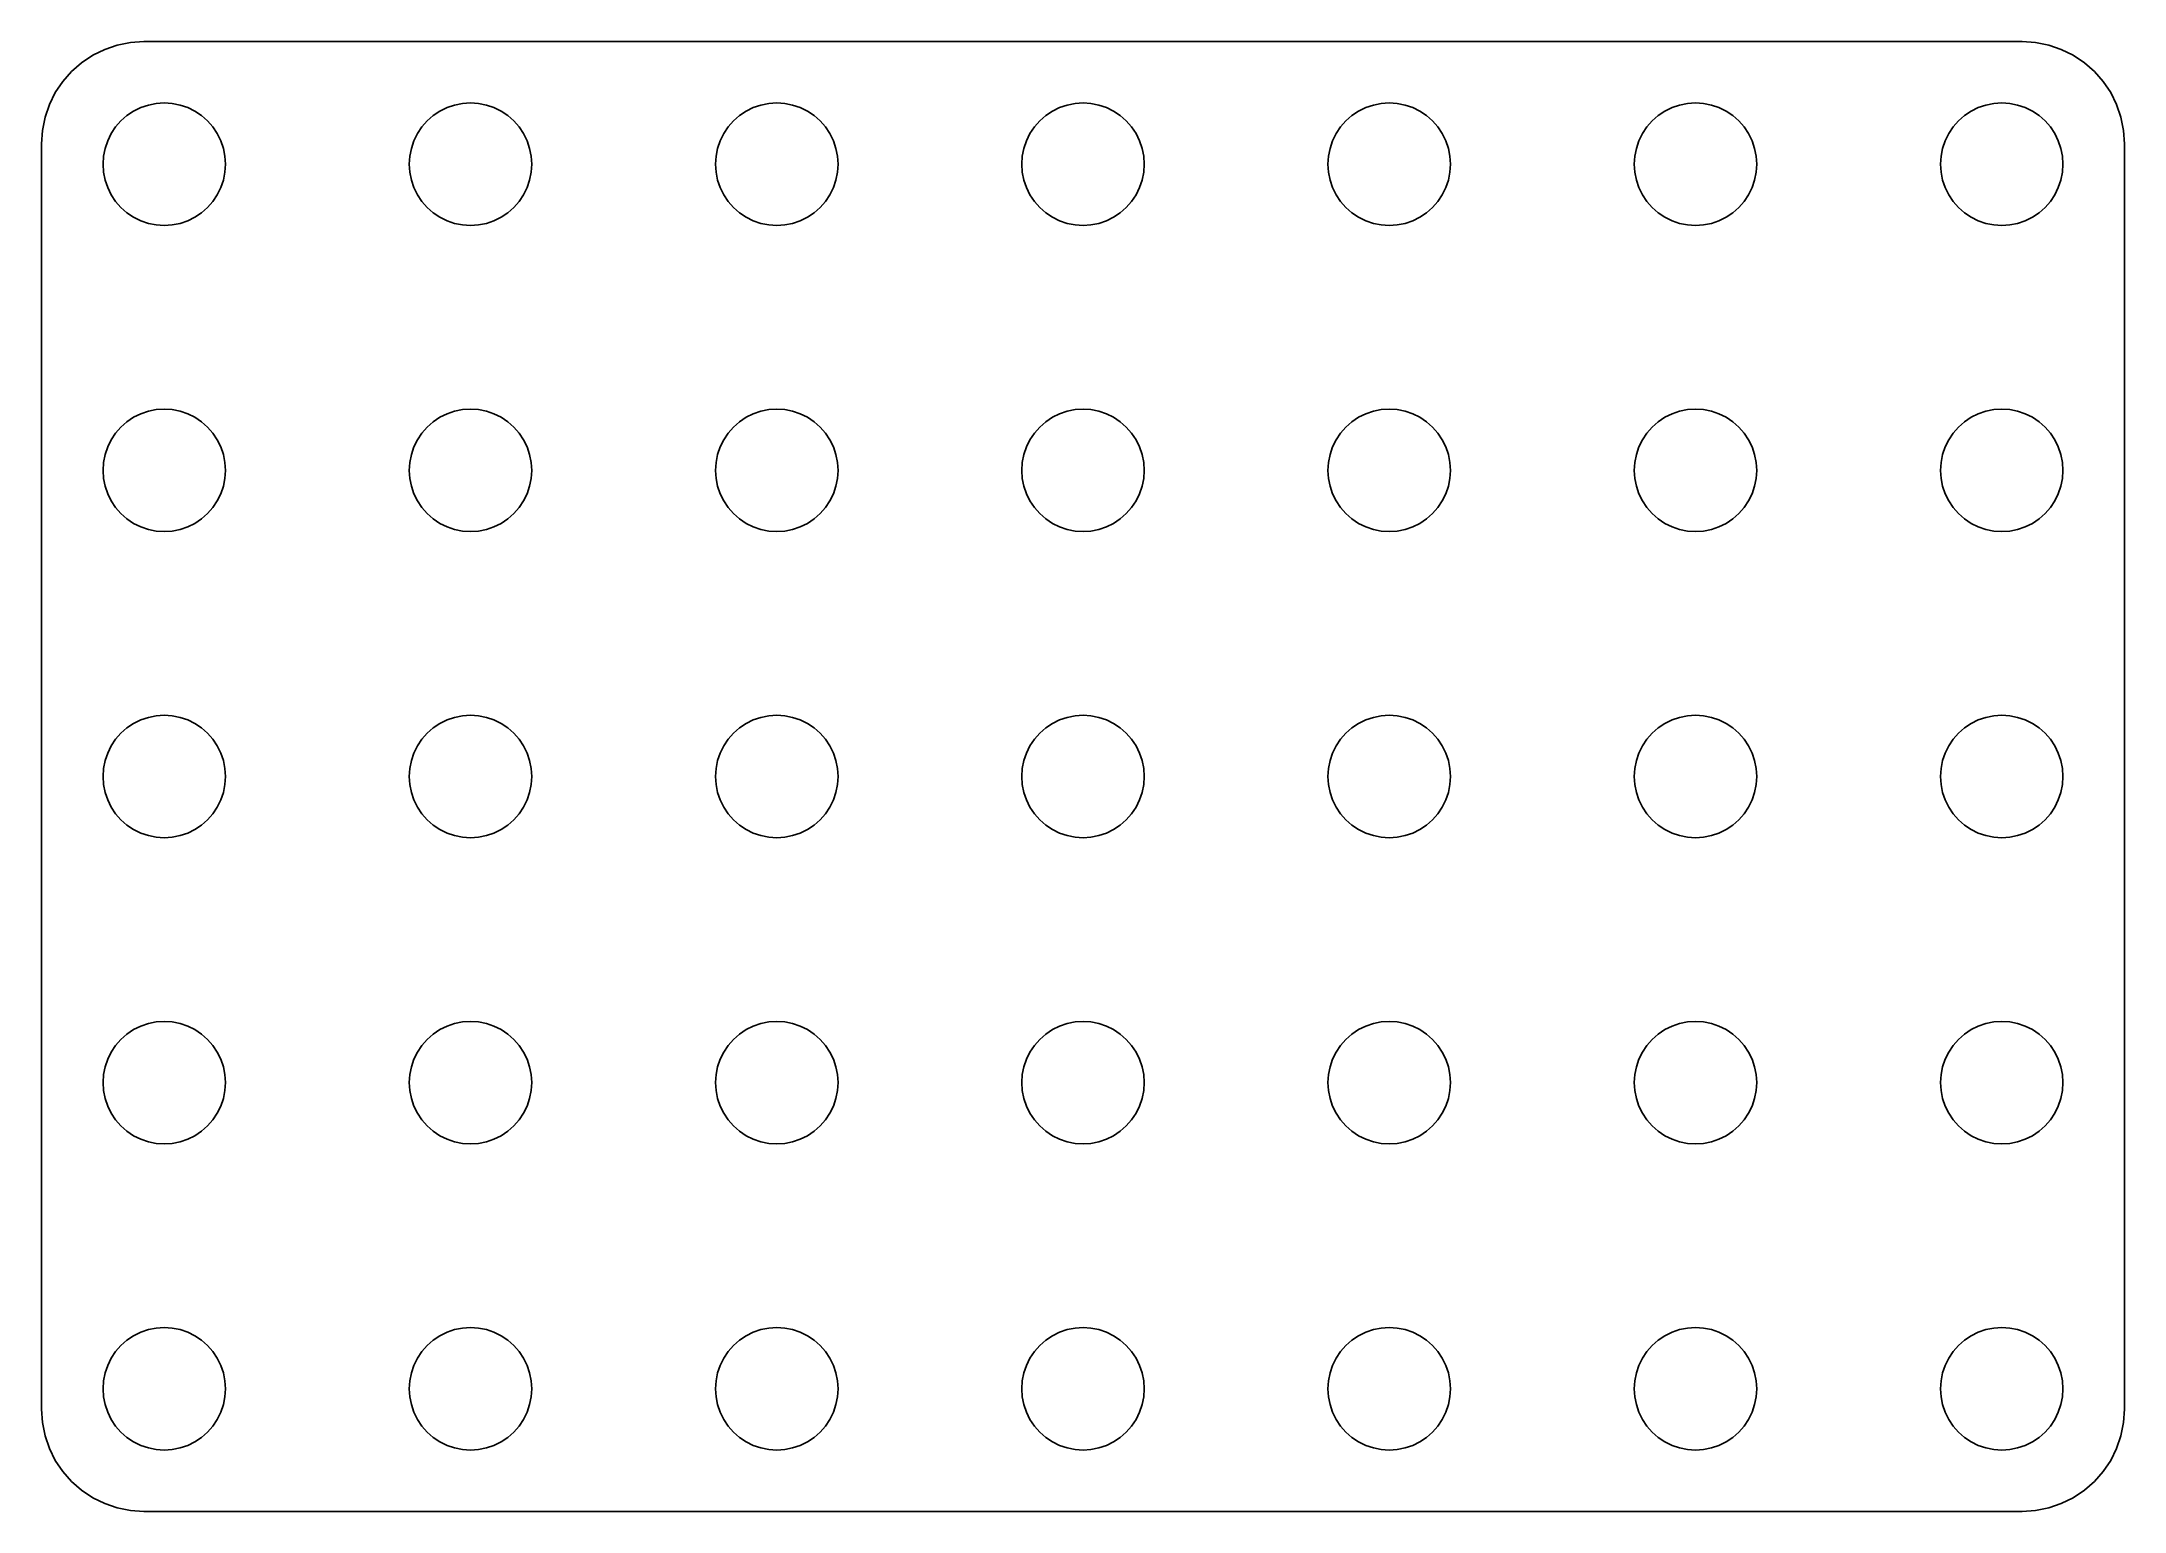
# Model space of a CAD drawing. Header units: metres. Extents: x -51 to 51, y -36 to 36.
import ezdxf

# ---------------------------------------------------------------- set-up
doc = ezdxf.new("R2010")
doc.units = ezdxf.units.M

msp = doc.modelspace()

# ---------------------------------------------------------------- linework, layer by layer
for p, q in [((-47.2991, 35.8346), (-47.9184, 35.6244)), ((-46.6576, 35.9622), (-47.2991, 35.8346)), ((-46.005, 36.005), (-46.6576, 35.9622)), ((46.005, 36.005), (-46.005, 36.005)), ((46.6576, 35.9622), (46.005, 36.005)), ((47.2991, 35.8346), (46.6576, 35.9622)), ((47.9184, 35.6244), (47.2991, 35.8346)), ((-49.0488, 34.9718), (-49.5405, 34.5405)), ((-48.505, 35.3351), (-49.0488, 34.9718)), ((-47.9184, 35.6244), (-48.505, 35.3351)), ((48.505, 35.3351), (47.9184, 35.6244)), ((49.0488, 34.9718), (48.505, 35.3351)), ((49.5405, 34.5405), (49.0488, 34.9718)), ((-49.9718, 34.0488), (-50.3351, 33.505)), ((-49.5405, 34.5405), (-49.9718, 34.0488)), ((49.9718, 34.0488), (49.5405, 34.5405)), ((50.3351, 33.505), (49.9718, 34.0488)), ((-50.6244, 32.9184), (-50.8346, 32.2991)), ((-50.3351, 33.505), (-50.6244, 32.9184)), ((-46.5, 32.5981), (-46.148, 32.7716)), ((-46.148, 32.7716), (-45.7765, 32.8978)), ((-45.7765, 32.8978), (-45.3916, 32.9743)), ((-45.3916, 32.9743), (-45, 33)), ((-45, 33), (-44.6084, 32.9743)), ((-44.6084, 32.9743), (-44.2235, 32.8978)), ((-44.2235, 32.8978), (-43.8519, 32.7716)), ((-43.8519, 32.7716), (-43.5, 32.5981)), ((-31.5, 32.5981), (-31.148, 32.7716)), ((-31.148, 32.7716), (-30.7764, 32.8978)), ((-30.7764, 32.8978), (-30.3916, 32.9743)), ((-30.3916, 32.9743), (-30, 33)), ((-30, 33), (-29.6084, 32.9743)), ((-29.6084, 32.9743), (-29.2235, 32.8978)), ((-29.2235, 32.8978), (-28.8519, 32.7716)), ((-28.8519, 32.7716), (-28.5, 32.5981)), ((-16.5, 32.5981), (-16.148, 32.7716)), ((-16.148, 32.7716), (-15.7764, 32.8978)), ((-15.7764, 32.8978), (-15.3916, 32.9743)), ((-15.3916, 32.9743), (-15, 33)), ((-15, 33), (-14.6084, 32.9743)), ((-14.6084, 32.9743), (-14.2235, 32.8978)), ((-14.2235, 32.8978), (-13.8519, 32.7716)), ((-13.8519, 32.7716), (-13.5, 32.5981)), ((-1.5, 32.5981), (-1.14804, 32.7716)), ((-1.14804, 32.7716), (-0.776443, 32.8978)), ((-0.776443, 32.8978), (-0.391571, 32.9743)), ((-0.391571, 32.9743), (0, 33)), ((0, 33), (0.391571, 32.9743)), ((0.391571, 32.9743), (0.776443, 32.8978)), ((0.776443, 32.8978), (1.14804, 32.7716)), ((1.14804, 32.7716), (1.5, 32.5981)), ((13.5, 32.5981), (13.8519, 32.7716)), ((13.8519, 32.7716), (14.2235, 32.8978)), ((14.2235, 32.8978), (14.6084, 32.9743)), ((14.6084, 32.9743), (15, 33)), ((15, 33), (15.3916, 32.9743)), ((15.3916, 32.9743), (15.7764, 32.8978)), ((15.7764, 32.8978), (16.148, 32.7716)), ((16.148, 32.7716), (16.5, 32.5981)), ((28.5, 32.5981), (28.8519, 32.7716)), ((28.8519, 32.7716), (29.2235, 32.8978)), ((29.2235, 32.8978), (29.6084, 32.9743)), ((29.6084, 32.9743), (30, 33)), ((30, 33), (30.3916, 32.9743)), ((30.3916, 32.9743), (30.7764, 32.8978)), ((30.7764, 32.8978), (31.148, 32.7716)), ((31.148, 32.7716), (31.5, 32.5981)), ((43.5, 32.5981), (43.8519, 32.7716)), ((43.8519, 32.7716), (44.2235, 32.8978)), ((44.2235, 32.8978), (44.6084, 32.9743)), ((44.6084, 32.9743), (45, 33)), ((45, 33), (45.3916, 32.9743)), ((45.3916, 32.9743), (45.7765, 32.8978)), ((45.7765, 32.8978), (46.148, 32.7716)), ((46.148, 32.7716), (46.5, 32.5981)), ((50.6244, 32.9184), (50.3351, 33.505)), ((50.8346, 32.2991), (50.6244, 32.9184)), ((-50.9622, 31.6576), (-51.005, 31.005)), ((-50.8346, 32.2991), (-50.9622, 31.6576)), ((-47.5981, 31.5), (-47.3801, 31.8263)), ((-47.3801, 31.8263), (-47.1213, 32.1213)), ((-47.1213, 32.1213), (-46.8263, 32.3801)), ((-46.8263, 32.3801), (-46.5, 32.5981)), ((-43.5, 32.5981), (-43.1737, 32.3801)), ((-43.1737, 32.3801), (-42.8787, 32.1213)), ((-42.8787, 32.1213), (-42.6199, 31.8263)), ((-42.6199, 31.8263), (-42.4019, 31.5)), ((-32.5981, 31.5), (-32.3801, 31.8263)), ((-32.3801, 31.8263), (-32.1213, 32.1213)), ((-32.1213, 32.1213), (-31.8263, 32.3801)), ((-31.8263, 32.3801), (-31.5, 32.5981)), ((-28.5, 32.5981), (-28.1737, 32.3801)), ((-28.1737, 32.3801), (-27.8787, 32.1213)), ((-27.8787, 32.1213), (-27.6199, 31.8263)), ((-27.6199, 31.8263), (-27.4019, 31.5)), ((-17.5981, 31.5), (-17.3801, 31.8263)), ((-17.3801, 31.8263), (-17.1213, 32.1213)), ((-17.1213, 32.1213), (-16.8263, 32.3801)), ((-16.8263, 32.3801), (-16.5, 32.5981)), ((-13.5, 32.5981), (-13.1737, 32.3801)), ((-13.1737, 32.3801), (-12.8787, 32.1213)), ((-12.8787, 32.1213), (-12.6199, 31.8263)), ((-12.6199, 31.8263), (-12.4019, 31.5)), ((-2.59807, 31.5), (-2.38005, 31.8263)), ((-2.38005, 31.8263), (-2.12131, 32.1213)), ((-2.12131, 32.1213), (-1.82628, 32.3801)), ((-1.82628, 32.3801), (-1.5, 32.5981)), ((1.5, 32.5981), (1.82628, 32.3801)), ((1.82628, 32.3801), (2.12131, 32.1213)), ((2.12131, 32.1213), (2.38005, 31.8263)), ((2.38005, 31.8263), (2.59807, 31.5)), ((12.4019, 31.5), (12.6199, 31.8263)), ((12.6199, 31.8263), (12.8787, 32.1213)), ((12.8787, 32.1213), (13.1737, 32.3801)), ((13.1737, 32.3801), (13.5, 32.5981)), ((16.5, 32.5981), (16.8263, 32.3801)), ((16.8263, 32.3801), (17.1213, 32.1213)), ((17.1213, 32.1213), (17.3801, 31.8263)), ((17.3801, 31.8263), (17.5981, 31.5)), ((27.4019, 31.5), (27.6199, 31.8263)), ((27.6199, 31.8263), (27.8787, 32.1213)), ((27.8787, 32.1213), (28.1737, 32.3801)), ((28.1737, 32.3801), (28.5, 32.5981)), ((31.5, 32.5981), (31.8263, 32.3801)), ((31.8263, 32.3801), (32.1213, 32.1213)), ((32.1213, 32.1213), (32.3801, 31.8263)), ((32.3801, 31.8263), (32.5981, 31.5)), ((42.4019, 31.5), (42.6199, 31.8263)), ((42.6199, 31.8263), (42.8787, 32.1213)), ((42.8787, 32.1213), (43.1737, 32.3801)), ((43.1737, 32.3801), (43.5, 32.5981)), ((46.5, 32.5981), (46.8263, 32.3801)), ((46.8263, 32.3801), (47.1213, 32.1213)), ((47.1213, 32.1213), (47.3801, 31.8263)), ((47.3801, 31.8263), (47.5981, 31.5)), ((50.9622, 31.6576), (50.8346, 32.2991)), ((51.005, 31.005), (50.9622, 31.6576)), ((-51.005, 31.005), (-51.005, -31.005)), ((-47.9743, 30.3916), (-47.8978, 30.7764)), ((-47.8978, 30.7764), (-47.7716, 31.148)), ((-47.7716, 31.148), (-47.5981, 31.5)), ((-42.4019, 31.5), (-42.2284, 31.148)), ((-42.2284, 31.148), (-42.1022, 30.7764)), ((-42.1022, 30.7764), (-42.0257, 30.3916)), ((-32.9743, 30.3916), (-32.8978, 30.7764)), ((-32.8978, 30.7764), (-32.7716, 31.148)), ((-32.7716, 31.148), (-32.5981, 31.5)), ((-27.4019, 31.5), (-27.2283, 31.148)), ((-27.2283, 31.148), (-27.1022, 30.7764)), ((-27.1022, 30.7764), (-27.0257, 30.3916)), ((-17.9743, 30.3916), (-17.8978, 30.7764)), ((-17.8978, 30.7764), (-17.7716, 31.148)), ((-17.7716, 31.148), (-17.5981, 31.5)), ((-12.4019, 31.5), (-12.2283, 31.148)), ((-12.2283, 31.148), (-12.1022, 30.7764)), ((-12.1022, 30.7764), (-12.0257, 30.3916)), ((-2.97432, 30.3916), (-2.89777, 30.7764)), ((-2.89777, 30.7764), (-2.77164, 31.148)), ((-2.77164, 31.148), (-2.59807, 31.5)), ((2.59807, 31.5), (2.77164, 31.148)), ((2.77164, 31.148), (2.89777, 30.7764)), ((2.89777, 30.7764), (2.97432, 30.3916)), ((12.0257, 30.3916), (12.1022, 30.7764)), ((12.1022, 30.7764), (12.2283, 31.148)), ((12.2283, 31.148), (12.4019, 31.5)), ((17.5981, 31.5), (17.7716, 31.148)), ((17.7716, 31.148), (17.8978, 30.7764)), ((17.8978, 30.7764), (17.9743, 30.3916)), ((27.0257, 30.3916), (27.1022, 30.7764)), ((27.1022, 30.7764), (27.2283, 31.148)), ((27.2283, 31.148), (27.4019, 31.5)), ((32.5981, 31.5), (32.7716, 31.148)), ((32.7716, 31.148), (32.8978, 30.7764)), ((32.8978, 30.7764), (32.9743, 30.3916)), ((42.0257, 30.3916), (42.1022, 30.7764)), ((42.1022, 30.7764), (42.2284, 31.148)), ((42.2284, 31.148), (42.4019, 31.5)), ((47.5981, 31.5), (47.7716, 31.148)), ((47.7716, 31.148), (47.8978, 30.7764)), ((47.8978, 30.7764), (47.9743, 30.3916)), ((51.005, -31.005), (51.005, 31.005)), ((-48, 30), (-47.9743, 30.3916)), ((-47.9743, 29.6084), (-48, 30)), ((-47.8978, 29.2235), (-47.9743, 29.6084)), ((-42.0257, 29.6084), (-42.1022, 29.2235)), ((-42.0257, 30.3916), (-42, 30)), ((-42, 30), (-42.0257, 29.6084)), ((-33, 30), (-32.9743, 30.3916)), ((-32.9743, 29.6084), (-33, 30)), ((-32.8978, 29.2235), (-32.9743, 29.6084)), ((-27.0257, 29.6084), (-27.1022, 29.2235)), ((-27.0257, 30.3916), (-27, 30)), ((-27, 30), (-27.0257, 29.6084)), ((-18, 30), (-17.9743, 30.3916)), ((-17.9743, 29.6084), (-18, 30)), ((-17.8978, 29.2235), (-17.9743, 29.6084)), ((-12.0257, 29.6084), (-12.1022, 29.2235)), ((-12.0257, 30.3916), (-12, 30)), ((-12, 30), (-12.0257, 29.6084)), ((-3, 30), (-2.97432, 30.3916)), ((-2.97432, 29.6084), (-3, 30)), ((-2.89777, 29.2235), (-2.97432, 29.6084)), ((2.97432, 29.6084), (2.89777, 29.2235)), ((2.97432, 30.3916), (3, 30)), ((3, 30), (2.97432, 29.6084)), ((12, 30), (12.0257, 30.3916)), ((12.0257, 29.6084), (12, 30)), ((12.1022, 29.2235), (12.0257, 29.6084)), ((17.9743, 29.6084), (17.8978, 29.2235)), ((17.9743, 30.3916), (18, 30)), ((18, 30), (17.9743, 29.6084)), ((27, 30), (27.0257, 30.3916)), ((27.0257, 29.6084), (27, 30)), ((27.1022, 29.2235), (27.0257, 29.6084)), ((32.9743, 29.6084), (32.8978, 29.2235)), ((32.9743, 30.3916), (33, 30)), ((33, 30), (32.9743, 29.6084)), ((42, 30), (42.0257, 30.3916)), ((42.0257, 29.6084), (42, 30)), ((42.1022, 29.2235), (42.0257, 29.6084)), ((47.9743, 29.6084), (47.8978, 29.2235)), ((47.9743, 30.3916), (48, 30)), ((48, 30), (47.9743, 29.6084)), ((-47.7716, 28.8519), (-47.8978, 29.2235)), ((-47.5981, 28.5), (-47.7716, 28.8519)), ((-42.2284, 28.8519), (-42.4019, 28.5)), ((-42.1022, 29.2235), (-42.2284, 28.8519)), ((-32.7716, 28.8519), (-32.8978, 29.2235)), ((-32.5981, 28.5), (-32.7716, 28.8519)), ((-27.2283, 28.8519), (-27.4019, 28.5)), ((-27.1022, 29.2235), (-27.2283, 28.8519)), ((-17.7716, 28.8519), (-17.8978, 29.2235)), ((-17.5981, 28.5), (-17.7716, 28.8519)), ((-12.2283, 28.8519), (-12.4019, 28.5)), ((-12.1022, 29.2235), (-12.2283, 28.8519)), ((-2.77164, 28.8519), (-2.89777, 29.2235)), ((-2.59807, 28.5), (-2.77164, 28.8519)), ((2.77164, 28.8519), (2.59807, 28.5)), ((2.89777, 29.2235), (2.77164, 28.8519)), ((12.2283, 28.8519), (12.1022, 29.2235)), ((12.4019, 28.5), (12.2283, 28.8519)), ((17.7716, 28.8519), (17.5981, 28.5)), ((17.8978, 29.2235), (17.7716, 28.8519)), ((27.2283, 28.8519), (27.1022, 29.2235)), ((27.4019, 28.5), (27.2283, 28.8519)), ((32.7716, 28.8519), (32.5981, 28.5)), ((32.8978, 29.2235), (32.7716, 28.8519)), ((42.2284, 28.8519), (42.1022, 29.2235)), ((42.4019, 28.5), (42.2284, 28.8519)), ((47.7716, 28.8519), (47.5981, 28.5)), ((47.8978, 29.2235), (47.7716, 28.8519)), ((-47.3801, 28.1737), (-47.5981, 28.5)), ((-47.1213, 27.8787), (-47.3801, 28.1737)), ((-46.8263, 27.6199), (-47.1213, 27.8787)), ((-46.5, 27.4019), (-46.8263, 27.6199)), ((-43.1737, 27.6199), (-43.5, 27.4019)), ((-42.8787, 27.8787), (-43.1737, 27.6199)), ((-42.6199, 28.1737), (-42.8787, 27.8787)), ((-42.4019, 28.5), (-42.6199, 28.1737)), ((-32.3801, 28.1737), (-32.5981, 28.5)), ((-32.1213, 27.8787), (-32.3801, 28.1737)), ((-31.8263, 27.6199), (-32.1213, 27.8787)), ((-31.5, 27.4019), (-31.8263, 27.6199)), ((-28.1737, 27.6199), (-28.5, 27.4019)), ((-27.8787, 27.8787), (-28.1737, 27.6199)), ((-27.6199, 28.1737), (-27.8787, 27.8787)), ((-27.4019, 28.5), (-27.6199, 28.1737)), ((-17.3801, 28.1737), (-17.5981, 28.5)), ((-17.1213, 27.8787), (-17.3801, 28.1737)), ((-16.8263, 27.6199), (-17.1213, 27.8787)), ((-16.5, 27.4019), (-16.8263, 27.6199)), ((-13.1737, 27.6199), (-13.5, 27.4019)), ((-12.8787, 27.8787), (-13.1737, 27.6199)), ((-12.6199, 28.1737), (-12.8787, 27.8787)), ((-12.4019, 28.5), (-12.6199, 28.1737)), ((-2.38005, 28.1737), (-2.59807, 28.5)), ((-2.12131, 27.8787), (-2.38005, 28.1737)), ((-1.82628, 27.6199), (-2.12131, 27.8787)), ((-1.5, 27.4019), (-1.82628, 27.6199)), ((1.82628, 27.6199), (1.5, 27.4019)), ((2.12131, 27.8787), (1.82628, 27.6199)), ((2.38005, 28.1737), (2.12131, 27.8787)), ((2.59807, 28.5), (2.38005, 28.1737)), ((12.6199, 28.1737), (12.4019, 28.5)), ((12.8787, 27.8787), (12.6199, 28.1737)), ((13.1737, 27.6199), (12.8787, 27.8787)), ((13.5, 27.4019), (13.1737, 27.6199)), ((16.8263, 27.6199), (16.5, 27.4019)), ((17.1213, 27.8787), (16.8263, 27.6199)), ((17.3801, 28.1737), (17.1213, 27.8787)), ((17.5981, 28.5), (17.3801, 28.1737)), ((27.6199, 28.1737), (27.4019, 28.5)), ((27.8787, 27.8787), (27.6199, 28.1737)), ((28.1737, 27.6199), (27.8787, 27.8787)), ((28.5, 27.4019), (28.1737, 27.6199)), ((31.8263, 27.6199), (31.5, 27.4019)), ((32.1213, 27.8787), (31.8263, 27.6199)), ((32.3801, 28.1737), (32.1213, 27.8787)), ((32.5981, 28.5), (32.3801, 28.1737)), ((42.6199, 28.1737), (42.4019, 28.5)), ((42.8787, 27.8787), (42.6199, 28.1737)), ((43.1737, 27.6199), (42.8787, 27.8787)), ((43.5, 27.4019), (43.1737, 27.6199)), ((46.8263, 27.6199), (46.5, 27.4019)), ((47.1213, 27.8787), (46.8263, 27.6199)), ((47.3801, 28.1737), (47.1213, 27.8787)), ((47.5981, 28.5), (47.3801, 28.1737)), ((-46.148, 27.2283), (-46.5, 27.4019)), ((-45.7765, 27.1022), (-46.148, 27.2283)), ((-45.3916, 27.0257), (-45.7765, 27.1022)), ((-45, 27), (-45.3916, 27.0257)), ((-44.6084, 27.0257), (-45, 27)), ((-44.2235, 27.1022), (-44.6084, 27.0257)), ((-43.8519, 27.2283), (-44.2235, 27.1022)), ((-43.5, 27.4019), (-43.8519, 27.2283)), ((-31.148, 27.2283), (-31.5, 27.4019)), ((-30.7764, 27.1022), (-31.148, 27.2283)), ((-30.3916, 27.0257), (-30.7764, 27.1022)), ((-30, 27), (-30.3916, 27.0257)), ((-29.6084, 27.0257), (-30, 27)), ((-29.2235, 27.1022), (-29.6084, 27.0257)), ((-28.8519, 27.2283), (-29.2235, 27.1022)), ((-28.5, 27.4019), (-28.8519, 27.2283)), ((-16.148, 27.2283), (-16.5, 27.4019)), ((-15.7764, 27.1022), (-16.148, 27.2283)), ((-15.3916, 27.0257), (-15.7764, 27.1022)), ((-15, 27), (-15.3916, 27.0257)), ((-14.6084, 27.0257), (-15, 27)), ((-14.2235, 27.1022), (-14.6084, 27.0257)), ((-13.8519, 27.2283), (-14.2235, 27.1022)), ((-13.5, 27.4019), (-13.8519, 27.2283)), ((-1.14804, 27.2283), (-1.5, 27.4019)), ((-0.776443, 27.1022), (-1.14804, 27.2283)), ((-0.391571, 27.0257), (-0.776443, 27.1022)), ((0, 27), (-0.391571, 27.0257)), ((0.391571, 27.0257), (0, 27)), ((0.776443, 27.1022), (0.391571, 27.0257)), ((1.14804, 27.2283), (0.776443, 27.1022)), ((1.5, 27.4019), (1.14804, 27.2283)), ((13.8519, 27.2283), (13.5, 27.4019)), ((14.2235, 27.1022), (13.8519, 27.2283)), ((14.6084, 27.0257), (14.2235, 27.1022)), ((15, 27), (14.6084, 27.0257)), ((15.3916, 27.0257), (15, 27)), ((15.7764, 27.1022), (15.3916, 27.0257)), ((16.148, 27.2283), (15.7764, 27.1022)), ((16.5, 27.4019), (16.148, 27.2283)), ((28.8519, 27.2283), (28.5, 27.4019)), ((29.2235, 27.1022), (28.8519, 27.2283)), ((29.6084, 27.0257), (29.2235, 27.1022)), ((30, 27), (29.6084, 27.0257)), ((30.3916, 27.0257), (30, 27)), ((30.7764, 27.1022), (30.3916, 27.0257)), ((31.148, 27.2283), (30.7764, 27.1022)), ((31.5, 27.4019), (31.148, 27.2283)), ((43.8519, 27.2283), (43.5, 27.4019)), ((44.2235, 27.1022), (43.8519, 27.2283)), ((44.6084, 27.0257), (44.2235, 27.1022)), ((45, 27), (44.6084, 27.0257)), ((45.3916, 27.0257), (45, 27)), ((45.7765, 27.1022), (45.3916, 27.0257)), ((46.148, 27.2283), (45.7765, 27.1022)), ((46.5, 27.4019), (46.148, 27.2283)), ((-47.1213, 17.1213), (-46.8263, 17.3801)), ((-46.8263, 17.3801), (-46.5, 17.5981)), ((-46.5, 17.5981), (-46.148, 17.7716)), ((-46.148, 17.7716), (-45.7765, 17.8978)), ((-45.7765, 17.8978), (-45.3916, 17.9743)), ((-45.3916, 17.9743), (-45, 18)), ((-45, 18), (-44.6084, 17.9743)), ((-44.6084, 17.9743), (-44.2235, 17.8978)), ((-44.2235, 17.8978), (-43.8519, 17.7716)), ((-43.8519, 17.7716), (-43.5, 17.5981)), ((-43.5, 17.5981), (-43.1737, 17.3801)), ((-43.1737, 17.3801), (-42.8787, 17.1213)), ((-32.1213, 17.1213), (-31.8263, 17.3801)), ((-31.8263, 17.3801), (-31.5, 17.5981)), ((-31.5, 17.5981), (-31.148, 17.7716)), ((-31.148, 17.7716), (-30.7764, 17.8978)), ((-30.7764, 17.8978), (-30.3916, 17.9743)), ((-30.3916, 17.9743), (-30, 18)), ((-30, 18), (-29.6084, 17.9743)), ((-29.6084, 17.9743), (-29.2235, 17.8978)), ((-29.2235, 17.8978), (-28.8519, 17.7716)), ((-28.8519, 17.7716), (-28.5, 17.5981)), ((-28.5, 17.5981), (-28.1737, 17.3801)), ((-28.1737, 17.3801), (-27.8787, 17.1213)), ((-17.1213, 17.1213), (-16.8263, 17.3801)), ((-16.8263, 17.3801), (-16.5, 17.5981)), ((-16.5, 17.5981), (-16.148, 17.7716)), ((-16.148, 17.7716), (-15.7764, 17.8978)), ((-15.7764, 17.8978), (-15.3916, 17.9743)), ((-15.3916, 17.9743), (-15, 18)), ((-15, 18), (-14.6084, 17.9743)), ((-14.6084, 17.9743), (-14.2235, 17.8978)), ((-14.2235, 17.8978), (-13.8519, 17.7716)), ((-13.8519, 17.7716), (-13.5, 17.5981)), ((-13.5, 17.5981), (-13.1737, 17.3801)), ((-13.1737, 17.3801), (-12.8787, 17.1213)), ((-2.12131, 17.1213), (-1.82628, 17.3801)), ((-1.82628, 17.3801), (-1.5, 17.5981)), ((-1.5, 17.5981), (-1.14804, 17.7716)), ((-1.14804, 17.7716), (-0.776443, 17.8978)), ((-0.776443, 17.8978), (-0.391571, 17.9743)), ((-0.391571, 17.9743), (0, 18)), ((0, 18), (0.391571, 17.9743)), ((0.391571, 17.9743), (0.776443, 17.8978)), ((0.776443, 17.8978), (1.14804, 17.7716)), ((1.14804, 17.7716), (1.5, 17.5981)), ((1.5, 17.5981), (1.82628, 17.3801)), ((1.82628, 17.3801), (2.12131, 17.1213)), ((12.8787, 17.1213), (13.1737, 17.3801)), ((13.1737, 17.3801), (13.5, 17.5981)), ((13.5, 17.5981), (13.8519, 17.7716)), ((13.8519, 17.7716), (14.2235, 17.8978)), ((14.2235, 17.8978), (14.6084, 17.9743)), ((14.6084, 17.9743), (15, 18)), ((15, 18), (15.3916, 17.9743)), ((15.3916, 17.9743), (15.7764, 17.8978)), ((15.7764, 17.8978), (16.148, 17.7716)), ((16.148, 17.7716), (16.5, 17.5981)), ((16.5, 17.5981), (16.8263, 17.3801)), ((16.8263, 17.3801), (17.1213, 17.1213)), ((27.8787, 17.1213), (28.1737, 17.3801)), ((28.1737, 17.3801), (28.5, 17.5981)), ((28.5, 17.5981), (28.8519, 17.7716)), ((28.8519, 17.7716), (29.2235, 17.8978)), ((29.2235, 17.8978), (29.6084, 17.9743)), ((29.6084, 17.9743), (30, 18)), ((30, 18), (30.3916, 17.9743)), ((30.3916, 17.9743), (30.7764, 17.8978)), ((30.7764, 17.8978), (31.148, 17.7716)), ((31.148, 17.7716), (31.5, 17.5981)), ((31.5, 17.5981), (31.8263, 17.3801)), ((31.8263, 17.3801), (32.1213, 17.1213)), ((42.8787, 17.1213), (43.1737, 17.3801)), ((43.1737, 17.3801), (43.5, 17.5981)), ((43.5, 17.5981), (43.8519, 17.7716)), ((43.8519, 17.7716), (44.2235, 17.8978)), ((44.2235, 17.8978), (44.6084, 17.9743)), ((44.6084, 17.9743), (45, 18)), ((45, 18), (45.3916, 17.9743)), ((45.3916, 17.9743), (45.7765, 17.8978)), ((45.7765, 17.8978), (46.148, 17.7716)), ((46.148, 17.7716), (46.5, 17.5981)), ((46.5, 17.5981), (46.8263, 17.3801)), ((46.8263, 17.3801), (47.1213, 17.1213)), ((-47.7716, 16.148), (-47.5981, 16.5)), ((-47.5981, 16.5), (-47.3801, 16.8263)), ((-47.3801, 16.8263), (-47.1213, 17.1213)), ((-42.8787, 17.1213), (-42.6199, 16.8263)), ((-42.6199, 16.8263), (-42.4019, 16.5)), ((-42.4019, 16.5), (-42.2284, 16.148)), ((-32.7716, 16.148), (-32.5981, 16.5)), ((-32.5981, 16.5), (-32.3801, 16.8263)), ((-32.3801, 16.8263), (-32.1213, 17.1213)), ((-27.8787, 17.1213), (-27.6199, 16.8263)), ((-27.6199, 16.8263), (-27.4019, 16.5)), ((-27.4019, 16.5), (-27.2283, 16.148)), ((-17.7716, 16.148), (-17.5981, 16.5)), ((-17.5981, 16.5), (-17.3801, 16.8263)), ((-17.3801, 16.8263), (-17.1213, 17.1213)), ((-12.8787, 17.1213), (-12.6199, 16.8263)), ((-12.6199, 16.8263), (-12.4019, 16.5)), ((-12.4019, 16.5), (-12.2283, 16.148)), ((-2.77164, 16.148), (-2.59807, 16.5)), ((-2.59807, 16.5), (-2.38005, 16.8263)), ((-2.38005, 16.8263), (-2.12131, 17.1213)), ((2.12131, 17.1213), (2.38005, 16.8263)), ((2.38005, 16.8263), (2.59807, 16.5)), ((2.59807, 16.5), (2.77164, 16.148)), ((12.2283, 16.148), (12.4019, 16.5)), ((12.4019, 16.5), (12.6199, 16.8263)), ((12.6199, 16.8263), (12.8787, 17.1213)), ((17.1213, 17.1213), (17.3801, 16.8263)), ((17.3801, 16.8263), (17.5981, 16.5)), ((17.5981, 16.5), (17.7716, 16.148)), ((27.2283, 16.148), (27.4019, 16.5)), ((27.4019, 16.5), (27.6199, 16.8263)), ((27.6199, 16.8263), (27.8787, 17.1213)), ((32.1213, 17.1213), (32.3801, 16.8263)), ((32.3801, 16.8263), (32.5981, 16.5)), ((32.5981, 16.5), (32.7716, 16.148)), ((42.2284, 16.148), (42.4019, 16.5)), ((42.4019, 16.5), (42.6199, 16.8263)), ((42.6199, 16.8263), (42.8787, 17.1213)), ((47.1213, 17.1213), (47.3801, 16.8263)), ((47.3801, 16.8263), (47.5981, 16.5)), ((47.5981, 16.5), (47.7716, 16.148)), ((-48, 15), (-47.9743, 15.3916)), ((-47.9743, 15.3916), (-47.8978, 15.7764)), ((-47.8978, 15.7764), (-47.7716, 16.148)), ((-42.2284, 16.148), (-42.1022, 15.7764)), ((-42.1022, 15.7764), (-42.0257, 15.3916)), ((-42.0257, 15.3916), (-42, 15)), ((-33, 15), (-32.9743, 15.3916)), ((-32.9743, 15.3916), (-32.8978, 15.7764)), ((-32.8978, 15.7764), (-32.7716, 16.148)), ((-27.2283, 16.148), (-27.1022, 15.7764)), ((-27.1022, 15.7764), (-27.0257, 15.3916)), ((-27.0257, 15.3916), (-27, 15)), ((-18, 15), (-17.9743, 15.3916)), ((-17.9743, 15.3916), (-17.8978, 15.7764)), ((-17.8978, 15.7764), (-17.7716, 16.148)), ((-12.2283, 16.148), (-12.1022, 15.7764)), ((-12.1022, 15.7764), (-12.0257, 15.3916)), ((-12.0257, 15.3916), (-12, 15)), ((-3, 15), (-2.97432, 15.3916)), ((-2.97432, 15.3916), (-2.89777, 15.7764)), ((-2.89777, 15.7764), (-2.77164, 16.148)), ((2.77164, 16.148), (2.89777, 15.7764)), ((2.89777, 15.7764), (2.97432, 15.3916)), ((2.97432, 15.3916), (3, 15)), ((12, 15), (12.0257, 15.3916)), ((12.0257, 15.3916), (12.1022, 15.7764)), ((12.1022, 15.7764), (12.2283, 16.148)), ((17.7716, 16.148), (17.8978, 15.7764)), ((17.8978, 15.7764), (17.9743, 15.3916)), ((17.9743, 15.3916), (18, 15)), ((27, 15), (27.0257, 15.3916)), ((27.0257, 15.3916), (27.1022, 15.7764)), ((27.1022, 15.7764), (27.2283, 16.148)), ((32.7716, 16.148), (32.8978, 15.7764)), ((32.8978, 15.7764), (32.9743, 15.3916)), ((32.9743, 15.3916), (33, 15)), ((42, 15), (42.0257, 15.3916)), ((42.0257, 15.3916), (42.1022, 15.7764)), ((42.1022, 15.7764), (42.2284, 16.148)), ((47.7716, 16.148), (47.8978, 15.7764)), ((47.8978, 15.7764), (47.9743, 15.3916)), ((47.9743, 15.3916), (48, 15)), ((-47.9743, 14.6084), (-48, 15)), ((-47.8978, 14.2235), (-47.9743, 14.6084)), ((-42.0257, 14.6084), (-42.1022, 14.2235)), ((-42, 15), (-42.0257, 14.6084)), ((-32.9743, 14.6084), (-33, 15)), ((-32.8978, 14.2235), (-32.9743, 14.6084)), ((-27.0257, 14.6084), (-27.1022, 14.2235)), ((-27, 15), (-27.0257, 14.6084)), ((-17.9743, 14.6084), (-18, 15)), ((-17.8978, 14.2235), (-17.9743, 14.6084)), ((-12.0257, 14.6084), (-12.1022, 14.2235)), ((-12, 15), (-12.0257, 14.6084)), ((-2.97432, 14.6084), (-3, 15)), ((-2.89777, 14.2235), (-2.97432, 14.6084)), ((2.97432, 14.6084), (2.89777, 14.2235)), ((3, 15), (2.97432, 14.6084)), ((12.0257, 14.6084), (12, 15)), ((12.1022, 14.2235), (12.0257, 14.6084)), ((17.9743, 14.6084), (17.8978, 14.2235)), ((18, 15), (17.9743, 14.6084)), ((27.0257, 14.6084), (27, 15)), ((27.1022, 14.2235), (27.0257, 14.6084)), ((32.9743, 14.6084), (32.8978, 14.2235)), ((33, 15), (32.9743, 14.6084)), ((42.0257, 14.6084), (42, 15)), ((42.1022, 14.2235), (42.0257, 14.6084)), ((47.9743, 14.6084), (47.8978, 14.2235)), ((48, 15), (47.9743, 14.6084)), ((-47.7716, 13.8519), (-47.8978, 14.2235)), ((-47.5981, 13.5), (-47.7716, 13.8519)), ((-47.3801, 13.1737), (-47.5981, 13.5)), ((-42.4019, 13.5), (-42.6199, 13.1737)), ((-42.2284, 13.8519), (-42.4019, 13.5)), ((-42.1022, 14.2235), (-42.2284, 13.8519)), ((-32.7716, 13.8519), (-32.8978, 14.2235)), ((-32.5981, 13.5), (-32.7716, 13.8519)), ((-32.3801, 13.1737), (-32.5981, 13.5)), ((-27.4019, 13.5), (-27.6199, 13.1737)), ((-27.2283, 13.8519), (-27.4019, 13.5)), ((-27.1022, 14.2235), (-27.2283, 13.8519)), ((-17.7716, 13.8519), (-17.8978, 14.2235)), ((-17.5981, 13.5), (-17.7716, 13.8519)), ((-17.3801, 13.1737), (-17.5981, 13.5)), ((-12.4019, 13.5), (-12.6199, 13.1737)), ((-12.2283, 13.8519), (-12.4019, 13.5)), ((-12.1022, 14.2235), (-12.2283, 13.8519)), ((-2.77164, 13.8519), (-2.89777, 14.2235)), ((-2.59807, 13.5), (-2.77164, 13.8519)), ((-2.38005, 13.1737), (-2.59807, 13.5)), ((2.59807, 13.5), (2.38005, 13.1737)), ((2.77164, 13.8519), (2.59807, 13.5)), ((2.89777, 14.2235), (2.77164, 13.8519)), ((12.2283, 13.8519), (12.1022, 14.2235)), ((12.4019, 13.5), (12.2283, 13.8519)), ((12.6199, 13.1737), (12.4019, 13.5)), ((17.5981, 13.5), (17.3801, 13.1737)), ((17.7716, 13.8519), (17.5981, 13.5)), ((17.8978, 14.2235), (17.7716, 13.8519)), ((27.2283, 13.8519), (27.1022, 14.2235)), ((27.4019, 13.5), (27.2283, 13.8519)), ((27.6199, 13.1737), (27.4019, 13.5)), ((32.5981, 13.5), (32.3801, 13.1737)), ((32.7716, 13.8519), (32.5981, 13.5)), ((32.8978, 14.2235), (32.7716, 13.8519)), ((42.2284, 13.8519), (42.1022, 14.2235)), ((42.4019, 13.5), (42.2284, 13.8519)), ((42.6199, 13.1737), (42.4019, 13.5)), ((47.5981, 13.5), (47.3801, 13.1737)), ((47.7716, 13.8519), (47.5981, 13.5)), ((47.8978, 14.2235), (47.7716, 13.8519)), ((-47.1213, 12.8787), (-47.3801, 13.1737)), ((-46.8263, 12.6199), (-47.1213, 12.8787)), ((-46.5, 12.4019), (-46.8263, 12.6199)), ((-46.148, 12.2283), (-46.5, 12.4019)), ((-43.5, 12.4019), (-43.8519, 12.2283)), ((-43.1737, 12.6199), (-43.5, 12.4019)), ((-42.8787, 12.8787), (-43.1737, 12.6199)), ((-42.6199, 13.1737), (-42.8787, 12.8787)), ((-32.1213, 12.8787), (-32.3801, 13.1737)), ((-31.8263, 12.6199), (-32.1213, 12.8787)), ((-31.5, 12.4019), (-31.8263, 12.6199)), ((-31.148, 12.2283), (-31.5, 12.4019)), ((-28.5, 12.4019), (-28.8519, 12.2283)), ((-28.1737, 12.6199), (-28.5, 12.4019)), ((-27.8787, 12.8787), (-28.1737, 12.6199)), ((-27.6199, 13.1737), (-27.8787, 12.8787)), ((-17.1213, 12.8787), (-17.3801, 13.1737)), ((-16.8263, 12.6199), (-17.1213, 12.8787)), ((-16.5, 12.4019), (-16.8263, 12.6199)), ((-16.148, 12.2283), (-16.5, 12.4019)), ((-13.5, 12.4019), (-13.8519, 12.2283)), ((-13.1737, 12.6199), (-13.5, 12.4019)), ((-12.8787, 12.8787), (-13.1737, 12.6199)), ((-12.6199, 13.1737), (-12.8787, 12.8787)), ((-2.12131, 12.8787), (-2.38005, 13.1737)), ((-1.82628, 12.6199), (-2.12131, 12.8787)), ((-1.5, 12.4019), (-1.82628, 12.6199)), ((-1.14804, 12.2283), (-1.5, 12.4019)), ((1.5, 12.4019), (1.14804, 12.2283)), ((1.82628, 12.6199), (1.5, 12.4019)), ((2.12131, 12.8787), (1.82628, 12.6199)), ((2.38005, 13.1737), (2.12131, 12.8787)), ((12.8787, 12.8787), (12.6199, 13.1737)), ((13.1737, 12.6199), (12.8787, 12.8787)), ((13.5, 12.4019), (13.1737, 12.6199)), ((13.8519, 12.2283), (13.5, 12.4019)), ((16.5, 12.4019), (16.148, 12.2283)), ((16.8263, 12.6199), (16.5, 12.4019)), ((17.1213, 12.8787), (16.8263, 12.6199)), ((17.3801, 13.1737), (17.1213, 12.8787)), ((27.8787, 12.8787), (27.6199, 13.1737)), ((28.1737, 12.6199), (27.8787, 12.8787)), ((28.5, 12.4019), (28.1737, 12.6199)), ((28.8519, 12.2283), (28.5, 12.4019)), ((31.5, 12.4019), (31.148, 12.2283)), ((31.8263, 12.6199), (31.5, 12.4019)), ((32.1213, 12.8787), (31.8263, 12.6199)), ((32.3801, 13.1737), (32.1213, 12.8787)), ((42.8787, 12.8787), (42.6199, 13.1737)), ((43.1737, 12.6199), (42.8787, 12.8787)), ((43.5, 12.4019), (43.1737, 12.6199)), ((43.8519, 12.2283), (43.5, 12.4019)), ((46.5, 12.4019), (46.148, 12.2283)), ((46.8263, 12.6199), (46.5, 12.4019)), ((47.1213, 12.8787), (46.8263, 12.6199)), ((47.3801, 13.1737), (47.1213, 12.8787)), ((-45.7765, 12.1022), (-46.148, 12.2283)), ((-45.3916, 12.0257), (-45.7765, 12.1022)), ((-45, 12), (-45.3916, 12.0257)), ((-44.6084, 12.0257), (-45, 12)), ((-44.2235, 12.1022), (-44.6084, 12.0257)), ((-43.8519, 12.2283), (-44.2235, 12.1022)), ((-30.7764, 12.1022), (-31.148, 12.2283)), ((-30.3916, 12.0257), (-30.7764, 12.1022)), ((-30, 12), (-30.3916, 12.0257)), ((-29.6084, 12.0257), (-30, 12)), ((-29.2235, 12.1022), (-29.6084, 12.0257)), ((-28.8519, 12.2283), (-29.2235, 12.1022)), ((-15.7764, 12.1022), (-16.148, 12.2283)), ((-15.3916, 12.0257), (-15.7764, 12.1022)), ((-15, 12), (-15.3916, 12.0257)), ((-14.6084, 12.0257), (-15, 12)), ((-14.2235, 12.1022), (-14.6084, 12.0257)), ((-13.8519, 12.2283), (-14.2235, 12.1022)), ((-0.776443, 12.1022), (-1.14804, 12.2283)), ((-0.391571, 12.0257), (-0.776443, 12.1022)), ((0, 12), (-0.391571, 12.0257)), ((0.391571, 12.0257), (0, 12)), ((0.776443, 12.1022), (0.391571, 12.0257)), ((1.14804, 12.2283), (0.776443, 12.1022)), ((14.2235, 12.1022), (13.8519, 12.2283)), ((14.6084, 12.0257), (14.2235, 12.1022)), ((15, 12), (14.6084, 12.0257)), ((15.3916, 12.0257), (15, 12)), ((15.7764, 12.1022), (15.3916, 12.0257)), ((16.148, 12.2283), (15.7764, 12.1022)), ((29.2235, 12.1022), (28.8519, 12.2283)), ((29.6084, 12.0257), (29.2235, 12.1022)), ((30, 12), (29.6084, 12.0257)), ((30.3916, 12.0257), (30, 12)), ((30.7764, 12.1022), (30.3916, 12.0257)), ((31.148, 12.2283), (30.7764, 12.1022)), ((44.2235, 12.1022), (43.8519, 12.2283)), ((44.6084, 12.0257), (44.2235, 12.1022)), ((45, 12), (44.6084, 12.0257)), ((45.3916, 12.0257), (45, 12)), ((45.7765, 12.1022), (45.3916, 12.0257)), ((46.148, 12.2283), (45.7765, 12.1022)), ((-47.3801, 1.82628), (-47.1213, 2.12131)), ((-47.1213, 2.12131), (-46.8263, 2.38005)), ((-46.8263, 2.38005), (-46.5, 2.59807)), ((-46.5, 2.59807), (-46.148, 2.77164)), ((-46.148, 2.77164), (-45.7765, 2.89777)), ((-45.7765, 2.89777), (-45.3916, 2.97432)), ((-45.3916, 2.97432), (-45, 3)), ((-45, 3), (-44.6084, 2.97432)), ((-44.6084, 2.97432), (-44.2235, 2.89777)), ((-44.2235, 2.89777), (-43.8519, 2.77164)), ((-43.8519, 2.77164), (-43.5, 2.59807)), ((-43.5, 2.59807), (-43.1737, 2.38005)), ((-43.1737, 2.38005), (-42.8787, 2.12131)), ((-42.8787, 2.12131), (-42.6199, 1.82628)), ((-32.3801, 1.82628), (-32.1213, 2.12131)), ((-32.1213, 2.12131), (-31.8263, 2.38005)), ((-31.8263, 2.38005), (-31.5, 2.59807)), ((-31.5, 2.59807), (-31.148, 2.77164)), ((-31.148, 2.77164), (-30.7764, 2.89777)), ((-30.7764, 2.89777), (-30.3916, 2.97432)), ((-30.3916, 2.97432), (-30, 3)), ((-30, 3), (-29.6084, 2.97432)), ((-29.6084, 2.97432), (-29.2235, 2.89777)), ((-29.2235, 2.89777), (-28.8519, 2.77164)), ((-28.8519, 2.77164), (-28.5, 2.59807)), ((-28.5, 2.59807), (-28.1737, 2.38005)), ((-28.1737, 2.38005), (-27.8787, 2.12131)), ((-27.8787, 2.12131), (-27.6199, 1.82628)), ((-17.3801, 1.82628), (-17.1213, 2.12131)), ((-17.1213, 2.12131), (-16.8263, 2.38005)), ((-16.8263, 2.38005), (-16.5, 2.59807)), ((-16.5, 2.59807), (-16.148, 2.77164)), ((-16.148, 2.77164), (-15.7764, 2.89777)), ((-15.7764, 2.89777), (-15.3916, 2.97432)), ((-15.3916, 2.97432), (-15, 3)), ((-15, 3), (-14.6084, 2.97432)), ((-14.6084, 2.97432), (-14.2235, 2.89777)), ((-14.2235, 2.89777), (-13.8519, 2.77164)), ((-13.8519, 2.77164), (-13.5, 2.59807)), ((-13.5, 2.59807), (-13.1737, 2.38005)), ((-13.1737, 2.38005), (-12.8787, 2.12131)), ((-12.8787, 2.12131), (-12.6199, 1.82628)), ((-2.38005, 1.82628), (-2.12131, 2.12131)), ((-2.12131, 2.12131), (-1.82628, 2.38005)), ((-1.82628, 2.38005), (-1.5, 2.59807)), ((-1.5, 2.59807), (-1.14804, 2.77164)), ((-1.14804, 2.77164), (-0.776443, 2.89777)), ((-0.776443, 2.89777), (-0.391571, 2.97432)), ((-0.391571, 2.97432), (0, 3)), ((0, 3), (0.391571, 2.97432)), ((0.391571, 2.97432), (0.776443, 2.89777)), ((0.776443, 2.89777), (1.14804, 2.77164)), ((1.14804, 2.77164), (1.5, 2.59807)), ((1.5, 2.59807), (1.82628, 2.38005)), ((1.82628, 2.38005), (2.12131, 2.12131)), ((2.12131, 2.12131), (2.38005, 1.82628)), ((12.6199, 1.82628), (12.8787, 2.12131)), ((12.8787, 2.12131), (13.1737, 2.38005)), ((13.1737, 2.38005), (13.5, 2.59807)), ((13.5, 2.59807), (13.8519, 2.77164)), ((13.8519, 2.77164), (14.2235, 2.89777)), ((14.2235, 2.89777), (14.6084, 2.97432)), ((14.6084, 2.97432), (15, 3)), ((15, 3), (15.3916, 2.97432)), ((15.3916, 2.97432), (15.7764, 2.89777)), ((15.7764, 2.89777), (16.148, 2.77164)), ((16.148, 2.77164), (16.5, 2.59807)), ((16.5, 2.59807), (16.8263, 2.38005)), ((16.8263, 2.38005), (17.1213, 2.12131)), ((17.1213, 2.12131), (17.3801, 1.82628)), ((27.6199, 1.82628), (27.8787, 2.12131)), ((27.8787, 2.12131), (28.1737, 2.38005)), ((28.1737, 2.38005), (28.5, 2.59807)), ((28.5, 2.59807), (28.8519, 2.77164)), ((28.8519, 2.77164), (29.2235, 2.89777)), ((29.2235, 2.89777), (29.6084, 2.97432)), ((29.6084, 2.97432), (30, 3)), ((30, 3), (30.3916, 2.97432)), ((30.3916, 2.97432), (30.7764, 2.89777)), ((30.7764, 2.89777), (31.148, 2.77164)), ((31.148, 2.77164), (31.5, 2.59807)), ((31.5, 2.59807), (31.8263, 2.38005)), ((31.8263, 2.38005), (32.1213, 2.12131)), ((32.1213, 2.12131), (32.3801, 1.82628)), ((42.6199, 1.82628), (42.8787, 2.12131)), ((42.8787, 2.12131), (43.1737, 2.38005)), ((43.1737, 2.38005), (43.5, 2.59807)), ((43.5, 2.59807), (43.8519, 2.77164)), ((43.8519, 2.77164), (44.2235, 2.89777)), ((44.2235, 2.89777), (44.6084, 2.97432)), ((44.6084, 2.97432), (45, 3)), ((45, 3), (45.3916, 2.97432)), ((45.3916, 2.97432), (45.7765, 2.89777)), ((45.7765, 2.89777), (46.148, 2.77164)), ((46.148, 2.77164), (46.5, 2.59807)), ((46.5, 2.59807), (46.8263, 2.38005)), ((46.8263, 2.38005), (47.1213, 2.12131)), ((47.1213, 2.12131), (47.3801, 1.82628)), ((-47.8978, 0.776443), (-47.7716, 1.14804)), ((-47.7716, 1.14804), (-47.5981, 1.5)), ((-47.5981, 1.5), (-47.3801, 1.82628)), ((-42.6199, 1.82628), (-42.4019, 1.5)), ((-42.4019, 1.5), (-42.2284, 1.14804)), ((-42.2284, 1.14804), (-42.1022, 0.776443)), ((-32.8978, 0.776443), (-32.7716, 1.14804)), ((-32.7716, 1.14804), (-32.5981, 1.5)), ((-32.5981, 1.5), (-32.3801, 1.82628)), ((-27.6199, 1.82628), (-27.4019, 1.5)), ((-27.4019, 1.5), (-27.2283, 1.14804)), ((-27.2283, 1.14804), (-27.1022, 0.776443)), ((-17.8978, 0.776443), (-17.7716, 1.14804)), ((-17.7716, 1.14804), (-17.5981, 1.5)), ((-17.5981, 1.5), (-17.3801, 1.82628)), ((-12.6199, 1.82628), (-12.4019, 1.5)), ((-12.4019, 1.5), (-12.2283, 1.14804)), ((-12.2283, 1.14804), (-12.1022, 0.776443)), ((-2.89777, 0.776443), (-2.77164, 1.14804)), ((-2.77164, 1.14804), (-2.59807, 1.5)), ((-2.59807, 1.5), (-2.38005, 1.82628)), ((2.38005, 1.82628), (2.59807, 1.5)), ((2.59807, 1.5), (2.77164, 1.14804)), ((2.77164, 1.14804), (2.89777, 0.776443)), ((12.1022, 0.776443), (12.2283, 1.14804)), ((12.2283, 1.14804), (12.4019, 1.5)), ((12.4019, 1.5), (12.6199, 1.82628)), ((17.3801, 1.82628), (17.5981, 1.5)), ((17.5981, 1.5), (17.7716, 1.14804)), ((17.7716, 1.14804), (17.8978, 0.776443)), ((27.1022, 0.776443), (27.2283, 1.14804)), ((27.2283, 1.14804), (27.4019, 1.5)), ((27.4019, 1.5), (27.6199, 1.82628)), ((32.3801, 1.82628), (32.5981, 1.5)), ((32.5981, 1.5), (32.7716, 1.14804)), ((32.7716, 1.14804), (32.8978, 0.776443)), ((42.1022, 0.776443), (42.2284, 1.14804)), ((42.2284, 1.14804), (42.4019, 1.5)), ((42.4019, 1.5), (42.6199, 1.82628)), ((47.3801, 1.82628), (47.5981, 1.5)), ((47.5981, 1.5), (47.7716, 1.14804)), ((47.7716, 1.14804), (47.8978, 0.776443)), ((-48, 0), (-47.9743, 0.391571)), ((-47.9743, -0.391571), (-48, 0)), ((-47.9743, 0.391571), (-47.8978, 0.776443)), ((-42.1022, 0.776443), (-42.0257, 0.391571)), ((-42.0257, 0.391571), (-42, 0)), ((-42, 0), (-42.0257, -0.391571)), ((-33, 0), (-32.9743, 0.391571)), ((-32.9743, -0.391571), (-33, 0)), ((-32.9743, 0.391571), (-32.8978, 0.776443)), ((-27.1022, 0.776443), (-27.0257, 0.391571)), ((-27.0257, 0.391571), (-27, 0)), ((-27, 0), (-27.0257, -0.391571)), ((-18, 0), (-17.9743, 0.391571)), ((-17.9743, -0.391571), (-18, 0)), ((-17.9743, 0.391571), (-17.8978, 0.776443)), ((-12.1022, 0.776443), (-12.0257, 0.391571)), ((-12.0257, 0.391571), (-12, 0)), ((-12, 0), (-12.0257, -0.391571)), ((-3, 0), (-2.97432, 0.391571)), ((-2.97432, -0.391571), (-3, 0)), ((-2.97432, 0.391571), (-2.89777, 0.776443)), ((2.89777, 0.776443), (2.97432, 0.391571)), ((2.97432, 0.391571), (3, 0)), ((3, 0), (2.97432, -0.391571)), ((12, 0), (12.0257, 0.391571)), ((12.0257, -0.391571), (12, 0)), ((12.0257, 0.391571), (12.1022, 0.776443)), ((17.8978, 0.776443), (17.9743, 0.391571)), ((17.9743, 0.391571), (18, 0)), ((18, 0), (17.9743, -0.391571)), ((27, 0), (27.0257, 0.391571)), ((27.0257, -0.391571), (27, 0)), ((27.0257, 0.391571), (27.1022, 0.776443)), ((32.8978, 0.776443), (32.9743, 0.391571)), ((32.9743, 0.391571), (33, 0)), ((33, 0), (32.9743, -0.391571)), ((42, 0), (42.0257, 0.391571)), ((42.0257, -0.391571), (42, 0)), ((42.0257, 0.391571), (42.1022, 0.776443)), ((47.8978, 0.776443), (47.9743, 0.391571)), ((47.9743, 0.391571), (48, 0)), ((48, 0), (47.9743, -0.391571)), ((-47.8978, -0.776443), (-47.9743, -0.391571)), ((-47.7716, -1.14804), (-47.8978, -0.776443)), ((-42.1022, -0.776443), (-42.2284, -1.14804)), ((-42.0257, -0.391571), (-42.1022, -0.776443)), ((-32.8978, -0.776443), (-32.9743, -0.391571)), ((-32.7716, -1.14804), (-32.8978, -0.776443)), ((-27.1022, -0.776443), (-27.2283, -1.14804)), ((-27.0257, -0.391571), (-27.1022, -0.776443)), ((-17.8978, -0.776443), (-17.9743, -0.391571)), ((-17.7716, -1.14804), (-17.8978, -0.776443)), ((-12.1022, -0.776443), (-12.2283, -1.14804)), ((-12.0257, -0.391571), (-12.1022, -0.776443)), ((-2.89777, -0.776443), (-2.97432, -0.391571)), ((-2.77164, -1.14804), (-2.89777, -0.776443)), ((2.89777, -0.776443), (2.77164, -1.14804)), ((2.97432, -0.391571), (2.89777, -0.776443)), ((12.1022, -0.776443), (12.0257, -0.391571)), ((12.2283, -1.14804), (12.1022, -0.776443)), ((17.8978, -0.776443), (17.7716, -1.14804)), ((17.9743, -0.391571), (17.8978, -0.776443)), ((27.1022, -0.776443), (27.0257, -0.391571)), ((27.2283, -1.14804), (27.1022, -0.776443)), ((32.8978, -0.776443), (32.7716, -1.14804)), ((32.9743, -0.391571), (32.8978, -0.776443)), ((42.1022, -0.776443), (42.0257, -0.391571)), ((42.2284, -1.14804), (42.1022, -0.776443)), ((47.8978, -0.776443), (47.7716, -1.14804)), ((47.9743, -0.391571), (47.8978, -0.776443)), ((-47.5981, -1.5), (-47.7716, -1.14804)), ((-47.3801, -1.82628), (-47.5981, -1.5)), ((-47.1213, -2.12131), (-47.3801, -1.82628)), ((-42.6199, -1.82628), (-42.8787, -2.12131)), ((-42.4019, -1.5), (-42.6199, -1.82628)), ((-42.2284, -1.14804), (-42.4019, -1.5)), ((-32.5981, -1.5), (-32.7716, -1.14804)), ((-32.3801, -1.82628), (-32.5981, -1.5)), ((-32.1213, -2.12131), (-32.3801, -1.82628)), ((-27.6199, -1.82628), (-27.8787, -2.12131)), ((-27.4019, -1.5), (-27.6199, -1.82628)), ((-27.2283, -1.14804), (-27.4019, -1.5)), ((-17.5981, -1.5), (-17.7716, -1.14804)), ((-17.3801, -1.82628), (-17.5981, -1.5)), ((-17.1213, -2.12131), (-17.3801, -1.82628)), ((-12.6199, -1.82628), (-12.8787, -2.12131)), ((-12.4019, -1.5), (-12.6199, -1.82628)), ((-12.2283, -1.14804), (-12.4019, -1.5)), ((-2.59807, -1.5), (-2.77164, -1.14804)), ((-2.38005, -1.82628), (-2.59807, -1.5)), ((-2.12131, -2.12131), (-2.38005, -1.82628)), ((2.38005, -1.82628), (2.12131, -2.12131)), ((2.59807, -1.5), (2.38005, -1.82628)), ((2.77164, -1.14804), (2.59807, -1.5)), ((12.4019, -1.5), (12.2283, -1.14804)), ((12.6199, -1.82628), (12.4019, -1.5)), ((12.8787, -2.12131), (12.6199, -1.82628)), ((17.3801, -1.82628), (17.1213, -2.12131)), ((17.5981, -1.5), (17.3801, -1.82628)), ((17.7716, -1.14804), (17.5981, -1.5)), ((27.4019, -1.5), (27.2283, -1.14804)), ((27.6199, -1.82628), (27.4019, -1.5)), ((27.8787, -2.12131), (27.6199, -1.82628)), ((32.3801, -1.82628), (32.1213, -2.12131)), ((32.5981, -1.5), (32.3801, -1.82628)), ((32.7716, -1.14804), (32.5981, -1.5)), ((42.4019, -1.5), (42.2284, -1.14804)), ((42.6199, -1.82628), (42.4019, -1.5)), ((42.8787, -2.12131), (42.6199, -1.82628)), ((47.3801, -1.82628), (47.1213, -2.12131)), ((47.5981, -1.5), (47.3801, -1.82628)), ((47.7716, -1.14804), (47.5981, -1.5)), ((-46.8263, -2.38005), (-47.1213, -2.12131)), ((-46.5, -2.59807), (-46.8263, -2.38005)), ((-46.148, -2.77164), (-46.5, -2.59807)), ((-45.7765, -2.89777), (-46.148, -2.77164)), ((-45.3916, -2.97432), (-45.7765, -2.89777)), ((-45, -3), (-45.3916, -2.97432)), ((-44.6084, -2.97432), (-45, -3)), ((-44.2235, -2.89777), (-44.6084, -2.97432)), ((-43.8519, -2.77164), (-44.2235, -2.89777)), ((-43.5, -2.59807), (-43.8519, -2.77164)), ((-43.1737, -2.38005), (-43.5, -2.59807)), ((-42.8787, -2.12131), (-43.1737, -2.38005)), ((-31.8263, -2.38005), (-32.1213, -2.12131)), ((-31.5, -2.59807), (-31.8263, -2.38005)), ((-31.148, -2.77164), (-31.5, -2.59807)), ((-30.7764, -2.89777), (-31.148, -2.77164)), ((-30.3916, -2.97432), (-30.7764, -2.89777)), ((-30, -3), (-30.3916, -2.97432)), ((-29.6084, -2.97432), (-30, -3)), ((-29.2235, -2.89777), (-29.6084, -2.97432)), ((-28.8519, -2.77164), (-29.2235, -2.89777)), ((-28.5, -2.59807), (-28.8519, -2.77164)), ((-28.1737, -2.38005), (-28.5, -2.59807)), ((-27.8787, -2.12131), (-28.1737, -2.38005)), ((-16.8263, -2.38005), (-17.1213, -2.12131)), ((-16.5, -2.59807), (-16.8263, -2.38005)), ((-16.148, -2.77164), (-16.5, -2.59807)), ((-15.7764, -2.89777), (-16.148, -2.77164)), ((-15.3916, -2.97432), (-15.7764, -2.89777)), ((-15, -3), (-15.3916, -2.97432)), ((-14.6084, -2.97432), (-15, -3)), ((-14.2235, -2.89777), (-14.6084, -2.97432)), ((-13.8519, -2.77164), (-14.2235, -2.89777)), ((-13.5, -2.59807), (-13.8519, -2.77164)), ((-13.1737, -2.38005), (-13.5, -2.59807)), ((-12.8787, -2.12131), (-13.1737, -2.38005)), ((-1.82628, -2.38005), (-2.12131, -2.12131)), ((-1.5, -2.59807), (-1.82628, -2.38005)), ((-1.14804, -2.77164), (-1.5, -2.59807)), ((-0.776443, -2.89777), (-1.14804, -2.77164)), ((-0.391571, -2.97432), (-0.776443, -2.89777)), ((0, -3), (-0.391571, -2.97432)), ((0.391571, -2.97432), (0, -3)), ((0.776443, -2.89777), (0.391571, -2.97432)), ((1.14804, -2.77164), (0.776443, -2.89777)), ((1.5, -2.59807), (1.14804, -2.77164)), ((1.82628, -2.38005), (1.5, -2.59807)), ((2.12131, -2.12131), (1.82628, -2.38005)), ((13.1737, -2.38005), (12.8787, -2.12131)), ((13.5, -2.59807), (13.1737, -2.38005)), ((13.8519, -2.77164), (13.5, -2.59807)), ((14.2235, -2.89777), (13.8519, -2.77164)), ((14.6084, -2.97432), (14.2235, -2.89777)), ((15, -3), (14.6084, -2.97432)), ((15.3916, -2.97432), (15, -3)), ((15.7764, -2.89777), (15.3916, -2.97432)), ((16.148, -2.77164), (15.7764, -2.89777)), ((16.5, -2.59807), (16.148, -2.77164)), ((16.8263, -2.38005), (16.5, -2.59807)), ((17.1213, -2.12131), (16.8263, -2.38005)), ((28.1737, -2.38005), (27.8787, -2.12131)), ((28.5, -2.59807), (28.1737, -2.38005)), ((28.8519, -2.77164), (28.5, -2.59807)), ((29.2235, -2.89777), (28.8519, -2.77164)), ((29.6084, -2.97432), (29.2235, -2.89777)), ((30, -3), (29.6084, -2.97432)), ((30.3916, -2.97432), (30, -3)), ((30.7764, -2.89777), (30.3916, -2.97432)), ((31.148, -2.77164), (30.7764, -2.89777)), ((31.5, -2.59807), (31.148, -2.77164)), ((31.8263, -2.38005), (31.5, -2.59807)), ((32.1213, -2.12131), (31.8263, -2.38005)), ((43.1737, -2.38005), (42.8787, -2.12131)), ((43.5, -2.59807), (43.1737, -2.38005)), ((43.8519, -2.77164), (43.5, -2.59807)), ((44.2235, -2.89777), (43.8519, -2.77164)), ((44.6084, -2.97432), (44.2235, -2.89777)), ((45, -3), (44.6084, -2.97432)), ((45.3916, -2.97432), (45, -3)), ((45.7765, -2.89777), (45.3916, -2.97432)), ((46.148, -2.77164), (45.7765, -2.89777)), ((46.5, -2.59807), (46.148, -2.77164)), ((46.8263, -2.38005), (46.5, -2.59807)), ((47.1213, -2.12131), (46.8263, -2.38005)), ((-46.5, -12.4019), (-46.148, -12.2283)), ((-46.148, -12.2283), (-45.7765, -12.1022)), ((-45.7765, -12.1022), (-45.3916, -12.0257)), ((-45.3916, -12.0257), (-45, -12)), ((-45, -12), (-44.6084, -12.0257)), ((-44.6084, -12.0257), (-44.2235, -12.1022)), ((-44.2235, -12.1022), (-43.8519, -12.2283)), ((-43.8519, -12.2283), (-43.5, -12.4019)), ((-31.5, -12.4019), (-31.148, -12.2283)), ((-31.148, -12.2283), (-30.7764, -12.1022)), ((-30.7764, -12.1022), (-30.3916, -12.0257)), ((-30.3916, -12.0257), (-30, -12)), ((-30, -12), (-29.6084, -12.0257)), ((-29.6084, -12.0257), (-29.2235, -12.1022)), ((-29.2235, -12.1022), (-28.8519, -12.2283)), ((-28.8519, -12.2283), (-28.5, -12.4019)), ((-16.5, -12.4019), (-16.148, -12.2283)), ((-16.148, -12.2283), (-15.7764, -12.1022)), ((-15.7764, -12.1022), (-15.3916, -12.0257)), ((-15.3916, -12.0257), (-15, -12)), ((-15, -12), (-14.6084, -12.0257)), ((-14.6084, -12.0257), (-14.2235, -12.1022)), ((-14.2235, -12.1022), (-13.8519, -12.2283)), ((-13.8519, -12.2283), (-13.5, -12.4019)), ((-1.5, -12.4019), (-1.14804, -12.2283)), ((-1.14804, -12.2283), (-0.776443, -12.1022)), ((-0.776443, -12.1022), (-0.391571, -12.0257)), ((-0.391571, -12.0257), (0, -12)), ((0, -12), (0.391571, -12.0257)), ((0.391571, -12.0257), (0.776443, -12.1022)), ((0.776443, -12.1022), (1.14804, -12.2283)), ((1.14804, -12.2283), (1.5, -12.4019)), ((13.5, -12.4019), (13.8519, -12.2283)), ((13.8519, -12.2283), (14.2235, -12.1022)), ((14.2235, -12.1022), (14.6084, -12.0257)), ((14.6084, -12.0257), (15, -12)), ((15, -12), (15.3916, -12.0257)), ((15.3916, -12.0257), (15.7764, -12.1022)), ((15.7764, -12.1022), (16.148, -12.2283)), ((16.148, -12.2283), (16.5, -12.4019)), ((28.5, -12.4019), (28.8519, -12.2283)), ((28.8519, -12.2283), (29.2235, -12.1022)), ((29.2235, -12.1022), (29.6084, -12.0257)), ((29.6084, -12.0257), (30, -12)), ((30, -12), (30.3916, -12.0257)), ((30.3916, -12.0257), (30.7764, -12.1022)), ((30.7764, -12.1022), (31.148, -12.2283)), ((31.148, -12.2283), (31.5, -12.4019)), ((43.5, -12.4019), (43.8519, -12.2283)), ((43.8519, -12.2283), (44.2235, -12.1022)), ((44.2235, -12.1022), (44.6084, -12.0257)), ((44.6084, -12.0257), (45, -12)), ((45, -12), (45.3916, -12.0257)), ((45.3916, -12.0257), (45.7765, -12.1022)), ((45.7765, -12.1022), (46.148, -12.2283)), ((46.148, -12.2283), (46.5, -12.4019)), ((-47.5981, -13.5), (-47.3801, -13.1737)), ((-47.3801, -13.1737), (-47.1213, -12.8787)), ((-47.1213, -12.8787), (-46.8263, -12.6199)), ((-46.8263, -12.6199), (-46.5, -12.4019)), ((-43.5, -12.4019), (-43.1737, -12.6199)), ((-43.1737, -12.6199), (-42.8787, -12.8787)), ((-42.8787, -12.8787), (-42.6199, -13.1737)), ((-42.6199, -13.1737), (-42.4019, -13.5)), ((-32.5981, -13.5), (-32.3801, -13.1737)), ((-32.3801, -13.1737), (-32.1213, -12.8787)), ((-32.1213, -12.8787), (-31.8263, -12.6199)), ((-31.8263, -12.6199), (-31.5, -12.4019)), ((-28.5, -12.4019), (-28.1737, -12.6199)), ((-28.1737, -12.6199), (-27.8787, -12.8787)), ((-27.8787, -12.8787), (-27.6199, -13.1737)), ((-27.6199, -13.1737), (-27.4019, -13.5)), ((-17.5981, -13.5), (-17.3801, -13.1737)), ((-17.3801, -13.1737), (-17.1213, -12.8787)), ((-17.1213, -12.8787), (-16.8263, -12.6199)), ((-16.8263, -12.6199), (-16.5, -12.4019)), ((-13.5, -12.4019), (-13.1737, -12.6199)), ((-13.1737, -12.6199), (-12.8787, -12.8787)), ((-12.8787, -12.8787), (-12.6199, -13.1737)), ((-12.6199, -13.1737), (-12.4019, -13.5)), ((-2.59807, -13.5), (-2.38005, -13.1737)), ((-2.38005, -13.1737), (-2.12131, -12.8787)), ((-2.12131, -12.8787), (-1.82628, -12.6199)), ((-1.82628, -12.6199), (-1.5, -12.4019)), ((1.5, -12.4019), (1.82628, -12.6199)), ((1.82628, -12.6199), (2.12131, -12.8787)), ((2.12131, -12.8787), (2.38005, -13.1737)), ((2.38005, -13.1737), (2.59807, -13.5)), ((12.4019, -13.5), (12.6199, -13.1737)), ((12.6199, -13.1737), (12.8787, -12.8787)), ((12.8787, -12.8787), (13.1737, -12.6199)), ((13.1737, -12.6199), (13.5, -12.4019)), ((16.5, -12.4019), (16.8263, -12.6199)), ((16.8263, -12.6199), (17.1213, -12.8787)), ((17.1213, -12.8787), (17.3801, -13.1737)), ((17.3801, -13.1737), (17.5981, -13.5)), ((27.4019, -13.5), (27.6199, -13.1737)), ((27.6199, -13.1737), (27.8787, -12.8787)), ((27.8787, -12.8787), (28.1737, -12.6199)), ((28.1737, -12.6199), (28.5, -12.4019)), ((31.5, -12.4019), (31.8263, -12.6199)), ((31.8263, -12.6199), (32.1213, -12.8787)), ((32.1213, -12.8787), (32.3801, -13.1737)), ((32.3801, -13.1737), (32.5981, -13.5)), ((42.4019, -13.5), (42.6199, -13.1737)), ((42.6199, -13.1737), (42.8787, -12.8787)), ((42.8787, -12.8787), (43.1737, -12.6199)), ((43.1737, -12.6199), (43.5, -12.4019)), ((46.5, -12.4019), (46.8263, -12.6199)), ((46.8263, -12.6199), (47.1213, -12.8787)), ((47.1213, -12.8787), (47.3801, -13.1737)), ((47.3801, -13.1737), (47.5981, -13.5)), ((-47.9743, -14.6084), (-47.8978, -14.2235)), ((-47.8978, -14.2235), (-47.7716, -13.8519)), ((-47.7716, -13.8519), (-47.5981, -13.5)), ((-42.4019, -13.5), (-42.2284, -13.8519)), ((-42.2284, -13.8519), (-42.1022, -14.2235)), ((-42.1022, -14.2235), (-42.0257, -14.6084)), ((-32.9743, -14.6084), (-32.8978, -14.2235)), ((-32.8978, -14.2235), (-32.7716, -13.8519)), ((-32.7716, -13.8519), (-32.5981, -13.5)), ((-27.4019, -13.5), (-27.2283, -13.8519)), ((-27.2283, -13.8519), (-27.1022, -14.2235)), ((-27.1022, -14.2235), (-27.0257, -14.6084)), ((-17.9743, -14.6084), (-17.8978, -14.2235)), ((-17.8978, -14.2235), (-17.7716, -13.8519)), ((-17.7716, -13.8519), (-17.5981, -13.5)), ((-12.4019, -13.5), (-12.2283, -13.8519)), ((-12.2283, -13.8519), (-12.1022, -14.2235)), ((-12.1022, -14.2235), (-12.0257, -14.6084)), ((-2.97432, -14.6084), (-2.89777, -14.2235)), ((-2.89777, -14.2235), (-2.77164, -13.8519)), ((-2.77164, -13.8519), (-2.59807, -13.5)), ((2.59807, -13.5), (2.77164, -13.8519)), ((2.77164, -13.8519), (2.89777, -14.2235)), ((2.89777, -14.2235), (2.97432, -14.6084)), ((12.0257, -14.6084), (12.1022, -14.2235)), ((12.1022, -14.2235), (12.2283, -13.8519)), ((12.2283, -13.8519), (12.4019, -13.5)), ((17.5981, -13.5), (17.7716, -13.8519)), ((17.7716, -13.8519), (17.8978, -14.2235)), ((17.8978, -14.2235), (17.9743, -14.6084)), ((27.0257, -14.6084), (27.1022, -14.2235)), ((27.1022, -14.2235), (27.2283, -13.8519)), ((27.2283, -13.8519), (27.4019, -13.5)), ((32.5981, -13.5), (32.7716, -13.8519)), ((32.7716, -13.8519), (32.8978, -14.2235)), ((32.8978, -14.2235), (32.9743, -14.6084)), ((42.0257, -14.6084), (42.1022, -14.2235)), ((42.1022, -14.2235), (42.2284, -13.8519)), ((42.2284, -13.8519), (42.4019, -13.5)), ((47.5981, -13.5), (47.7716, -13.8519)), ((47.7716, -13.8519), (47.8978, -14.2235)), ((47.8978, -14.2235), (47.9743, -14.6084)), ((-48, -15), (-47.9743, -14.6084)), ((-47.9743, -15.3916), (-48, -15)), ((-42.0257, -14.6084), (-42, -15)), ((-42, -15), (-42.0257, -15.3916)), ((-33, -15), (-32.9743, -14.6084)), ((-32.9743, -15.3916), (-33, -15)), ((-27.0257, -14.6084), (-27, -15)), ((-27, -15), (-27.0257, -15.3916)), ((-18, -15), (-17.9743, -14.6084)), ((-17.9743, -15.3916), (-18, -15)), ((-12.0257, -14.6084), (-12, -15)), ((-12, -15), (-12.0257, -15.3916)), ((-3, -15), (-2.97432, -14.6084)), ((-2.97432, -15.3916), (-3, -15)), ((2.97432, -14.6084), (3, -15)), ((3, -15), (2.97432, -15.3916)), ((12, -15), (12.0257, -14.6084)), ((12.0257, -15.3916), (12, -15)), ((17.9743, -14.6084), (18, -15)), ((18, -15), (17.9743, -15.3916)), ((27, -15), (27.0257, -14.6084)), ((27.0257, -15.3916), (27, -15)), ((32.9743, -14.6084), (33, -15)), ((33, -15), (32.9743, -15.3916)), ((42, -15), (42.0257, -14.6084)), ((42.0257, -15.3916), (42, -15)), ((47.9743, -14.6084), (48, -15)), ((48, -15), (47.9743, -15.3916)), ((-47.8978, -15.7764), (-47.9743, -15.3916)), ((-47.7716, -16.148), (-47.8978, -15.7764)), ((-47.5981, -16.5), (-47.7716, -16.148)), ((-42.2284, -16.148), (-42.4019, -16.5)), ((-42.1022, -15.7764), (-42.2284, -16.148)), ((-42.0257, -15.3916), (-42.1022, -15.7764)), ((-32.8978, -15.7764), (-32.9743, -15.3916)), ((-32.7716, -16.148), (-32.8978, -15.7764)), ((-32.5981, -16.5), (-32.7716, -16.148)), ((-27.2283, -16.148), (-27.4019, -16.5)), ((-27.1022, -15.7764), (-27.2283, -16.148)), ((-27.0257, -15.3916), (-27.1022, -15.7764)), ((-17.8978, -15.7764), (-17.9743, -15.3916)), ((-17.7716, -16.148), (-17.8978, -15.7764)), ((-17.5981, -16.5), (-17.7716, -16.148)), ((-12.2283, -16.148), (-12.4019, -16.5)), ((-12.1022, -15.7764), (-12.2283, -16.148)), ((-12.0257, -15.3916), (-12.1022, -15.7764)), ((-2.89777, -15.7764), (-2.97432, -15.3916)), ((-2.77164, -16.148), (-2.89777, -15.7764)), ((-2.59807, -16.5), (-2.77164, -16.148)), ((2.77164, -16.148), (2.59807, -16.5)), ((2.89777, -15.7764), (2.77164, -16.148)), ((2.97432, -15.3916), (2.89777, -15.7764)), ((12.1022, -15.7764), (12.0257, -15.3916)), ((12.2283, -16.148), (12.1022, -15.7764)), ((12.4019, -16.5), (12.2283, -16.148)), ((17.7716, -16.148), (17.5981, -16.5)), ((17.8978, -15.7764), (17.7716, -16.148)), ((17.9743, -15.3916), (17.8978, -15.7764)), ((27.1022, -15.7764), (27.0257, -15.3916)), ((27.2283, -16.148), (27.1022, -15.7764)), ((27.4019, -16.5), (27.2283, -16.148)), ((32.7716, -16.148), (32.5981, -16.5)), ((32.8978, -15.7764), (32.7716, -16.148)), ((32.9743, -15.3916), (32.8978, -15.7764)), ((42.1022, -15.7764), (42.0257, -15.3916)), ((42.2284, -16.148), (42.1022, -15.7764)), ((42.4019, -16.5), (42.2284, -16.148)), ((47.7716, -16.148), (47.5981, -16.5)), ((47.8978, -15.7764), (47.7716, -16.148)), ((47.9743, -15.3916), (47.8978, -15.7764)), ((-47.3801, -16.8263), (-47.5981, -16.5)), ((-47.1213, -17.1213), (-47.3801, -16.8263)), ((-46.8263, -17.3801), (-47.1213, -17.1213)), ((-42.8787, -17.1213), (-43.1737, -17.3801)), ((-42.6199, -16.8263), (-42.8787, -17.1213)), ((-42.4019, -16.5), (-42.6199, -16.8263)), ((-32.3801, -16.8263), (-32.5981, -16.5)), ((-32.1213, -17.1213), (-32.3801, -16.8263)), ((-31.8263, -17.3801), (-32.1213, -17.1213)), ((-27.8787, -17.1213), (-28.1737, -17.3801)), ((-27.6199, -16.8263), (-27.8787, -17.1213)), ((-27.4019, -16.5), (-27.6199, -16.8263)), ((-17.3801, -16.8263), (-17.5981, -16.5)), ((-17.1213, -17.1213), (-17.3801, -16.8263)), ((-16.8263, -17.3801), (-17.1213, -17.1213)), ((-12.8787, -17.1213), (-13.1737, -17.3801)), ((-12.6199, -16.8263), (-12.8787, -17.1213)), ((-12.4019, -16.5), (-12.6199, -16.8263)), ((-2.38005, -16.8263), (-2.59807, -16.5)), ((-2.12131, -17.1213), (-2.38005, -16.8263)), ((-1.82628, -17.3801), (-2.12131, -17.1213)), ((2.12131, -17.1213), (1.82628, -17.3801)), ((2.38005, -16.8263), (2.12131, -17.1213)), ((2.59807, -16.5), (2.38005, -16.8263)), ((12.6199, -16.8263), (12.4019, -16.5)), ((12.8787, -17.1213), (12.6199, -16.8263)), ((13.1737, -17.3801), (12.8787, -17.1213)), ((17.1213, -17.1213), (16.8263, -17.3801)), ((17.3801, -16.8263), (17.1213, -17.1213)), ((17.5981, -16.5), (17.3801, -16.8263)), ((27.6199, -16.8263), (27.4019, -16.5)), ((27.8787, -17.1213), (27.6199, -16.8263)), ((28.1737, -17.3801), (27.8787, -17.1213)), ((32.1213, -17.1213), (31.8263, -17.3801)), ((32.3801, -16.8263), (32.1213, -17.1213)), ((32.5981, -16.5), (32.3801, -16.8263)), ((42.6199, -16.8263), (42.4019, -16.5)), ((42.8787, -17.1213), (42.6199, -16.8263)), ((43.1737, -17.3801), (42.8787, -17.1213)), ((47.1213, -17.1213), (46.8263, -17.3801)), ((47.3801, -16.8263), (47.1213, -17.1213)), ((47.5981, -16.5), (47.3801, -16.8263)), ((-46.5, -17.5981), (-46.8263, -17.3801)), ((-46.148, -17.7716), (-46.5, -17.5981)), ((-45.7765, -17.8978), (-46.148, -17.7716)), ((-45.3916, -17.9743), (-45.7765, -17.8978)), ((-45, -18), (-45.3916, -17.9743)), ((-44.6084, -17.9743), (-45, -18)), ((-44.2235, -17.8978), (-44.6084, -17.9743)), ((-43.8519, -17.7716), (-44.2235, -17.8978)), ((-43.5, -17.5981), (-43.8519, -17.7716)), ((-43.1737, -17.3801), (-43.5, -17.5981)), ((-31.5, -17.5981), (-31.8263, -17.3801)), ((-31.148, -17.7716), (-31.5, -17.5981)), ((-30.7764, -17.8978), (-31.148, -17.7716)), ((-30.3916, -17.9743), (-30.7764, -17.8978)), ((-30, -18), (-30.3916, -17.9743)), ((-29.6084, -17.9743), (-30, -18)), ((-29.2235, -17.8978), (-29.6084, -17.9743)), ((-28.8519, -17.7716), (-29.2235, -17.8978)), ((-28.5, -17.5981), (-28.8519, -17.7716)), ((-28.1737, -17.3801), (-28.5, -17.5981)), ((-16.5, -17.5981), (-16.8263, -17.3801)), ((-16.148, -17.7716), (-16.5, -17.5981)), ((-15.7764, -17.8978), (-16.148, -17.7716)), ((-15.3916, -17.9743), (-15.7764, -17.8978)), ((-15, -18), (-15.3916, -17.9743)), ((-14.6084, -17.9743), (-15, -18)), ((-14.2235, -17.8978), (-14.6084, -17.9743)), ((-13.8519, -17.7716), (-14.2235, -17.8978)), ((-13.5, -17.5981), (-13.8519, -17.7716)), ((-13.1737, -17.3801), (-13.5, -17.5981)), ((-1.5, -17.5981), (-1.82628, -17.3801)), ((-1.14804, -17.7716), (-1.5, -17.5981)), ((-0.776443, -17.8978), (-1.14804, -17.7716)), ((-0.391571, -17.9743), (-0.776443, -17.8978)), ((0, -18), (-0.391571, -17.9743)), ((0.391571, -17.9743), (0, -18)), ((0.776443, -17.8978), (0.391571, -17.9743)), ((1.14804, -17.7716), (0.776443, -17.8978)), ((1.5, -17.5981), (1.14804, -17.7716)), ((1.82628, -17.3801), (1.5, -17.5981)), ((13.5, -17.5981), (13.1737, -17.3801)), ((13.8519, -17.7716), (13.5, -17.5981)), ((14.2235, -17.8978), (13.8519, -17.7716)), ((14.6084, -17.9743), (14.2235, -17.8978)), ((15, -18), (14.6084, -17.9743)), ((15.3916, -17.9743), (15, -18)), ((15.7764, -17.8978), (15.3916, -17.9743)), ((16.148, -17.7716), (15.7764, -17.8978)), ((16.5, -17.5981), (16.148, -17.7716)), ((16.8263, -17.3801), (16.5, -17.5981)), ((28.5, -17.5981), (28.1737, -17.3801)), ((28.8519, -17.7716), (28.5, -17.5981)), ((29.2235, -17.8978), (28.8519, -17.7716)), ((29.6084, -17.9743), (29.2235, -17.8978)), ((30, -18), (29.6084, -17.9743)), ((30.3916, -17.9743), (30, -18)), ((30.7764, -17.8978), (30.3916, -17.9743)), ((31.148, -17.7716), (30.7764, -17.8978)), ((31.5, -17.5981), (31.148, -17.7716)), ((31.8263, -17.3801), (31.5, -17.5981)), ((43.5, -17.5981), (43.1737, -17.3801)), ((43.8519, -17.7716), (43.5, -17.5981)), ((44.2235, -17.8978), (43.8519, -17.7716)), ((44.6084, -17.9743), (44.2235, -17.8978)), ((45, -18), (44.6084, -17.9743)), ((45.3916, -17.9743), (45, -18)), ((45.7765, -17.8978), (45.3916, -17.9743)), ((46.148, -17.7716), (45.7765, -17.8978)), ((46.5, -17.5981), (46.148, -17.7716)), ((46.8263, -17.3801), (46.5, -17.5981)), ((-46.8263, -27.6199), (-46.5, -27.4019)), ((-46.5, -27.4019), (-46.148, -27.2283)), ((-46.148, -27.2283), (-45.7765, -27.1022)), ((-45.7765, -27.1022), (-45.3916, -27.0257)), ((-45.3916, -27.0257), (-45, -27)), ((-45, -27), (-44.6084, -27.0257)), ((-44.6084, -27.0257), (-44.2235, -27.1022)), ((-44.2235, -27.1022), (-43.8519, -27.2283)), ((-43.8519, -27.2283), (-43.5, -27.4019)), ((-43.5, -27.4019), (-43.1737, -27.6199)), ((-31.8263, -27.6199), (-31.5, -27.4019)), ((-31.5, -27.4019), (-31.148, -27.2283)), ((-31.148, -27.2283), (-30.7764, -27.1022)), ((-30.7764, -27.1022), (-30.3916, -27.0257)), ((-30.3916, -27.0257), (-30, -27)), ((-30, -27), (-29.6084, -27.0257)), ((-29.6084, -27.0257), (-29.2235, -27.1022)), ((-29.2235, -27.1022), (-28.8519, -27.2283)), ((-28.8519, -27.2283), (-28.5, -27.4019)), ((-28.5, -27.4019), (-28.1737, -27.6199)), ((-16.8263, -27.6199), (-16.5, -27.4019)), ((-16.5, -27.4019), (-16.148, -27.2283)), ((-16.148, -27.2283), (-15.7764, -27.1022)), ((-15.7764, -27.1022), (-15.3916, -27.0257)), ((-15.3916, -27.0257), (-15, -27)), ((-15, -27), (-14.6084, -27.0257)), ((-14.6084, -27.0257), (-14.2235, -27.1022)), ((-14.2235, -27.1022), (-13.8519, -27.2283)), ((-13.8519, -27.2283), (-13.5, -27.4019)), ((-13.5, -27.4019), (-13.1737, -27.6199)), ((-1.82628, -27.6199), (-1.5, -27.4019)), ((-1.5, -27.4019), (-1.14804, -27.2283)), ((-1.14804, -27.2283), (-0.776443, -27.1022)), ((-0.776443, -27.1022), (-0.391571, -27.0257)), ((-0.391571, -27.0257), (0, -27)), ((0, -27), (0.391571, -27.0257)), ((0.391571, -27.0257), (0.776443, -27.1022)), ((0.776443, -27.1022), (1.14804, -27.2283)), ((1.14804, -27.2283), (1.5, -27.4019)), ((1.5, -27.4019), (1.82628, -27.6199)), ((13.1737, -27.6199), (13.5, -27.4019)), ((13.5, -27.4019), (13.8519, -27.2283)), ((13.8519, -27.2283), (14.2235, -27.1022)), ((14.2235, -27.1022), (14.6084, -27.0257)), ((14.6084, -27.0257), (15, -27)), ((15, -27), (15.3916, -27.0257)), ((15.3916, -27.0257), (15.7764, -27.1022)), ((15.7764, -27.1022), (16.148, -27.2283)), ((16.148, -27.2283), (16.5, -27.4019)), ((16.5, -27.4019), (16.8263, -27.6199)), ((28.1737, -27.6199), (28.5, -27.4019)), ((28.5, -27.4019), (28.8519, -27.2283)), ((28.8519, -27.2283), (29.2235, -27.1022)), ((29.2235, -27.1022), (29.6084, -27.0257)), ((29.6084, -27.0257), (30, -27)), ((30, -27), (30.3916, -27.0257)), ((30.3916, -27.0257), (30.7764, -27.1022)), ((30.7764, -27.1022), (31.148, -27.2283)), ((31.148, -27.2283), (31.5, -27.4019)), ((31.5, -27.4019), (31.8263, -27.6199)), ((43.1737, -27.6199), (43.5, -27.4019)), ((43.5, -27.4019), (43.8519, -27.2283)), ((43.8519, -27.2283), (44.2235, -27.1022)), ((44.2235, -27.1022), (44.6084, -27.0257)), ((44.6084, -27.0257), (45, -27)), ((45, -27), (45.3916, -27.0257)), ((45.3916, -27.0257), (45.7765, -27.1022)), ((45.7765, -27.1022), (46.148, -27.2283)), ((46.148, -27.2283), (46.5, -27.4019)), ((46.5, -27.4019), (46.8263, -27.6199)), ((-47.7716, -28.8519), (-47.5981, -28.5)), ((-47.5981, -28.5), (-47.3801, -28.1737)), ((-47.3801, -28.1737), (-47.1213, -27.8787)), ((-47.1213, -27.8787), (-46.8263, -27.6199)), ((-43.1737, -27.6199), (-42.8787, -27.8787)), ((-42.8787, -27.8787), (-42.6199, -28.1737)), ((-42.6199, -28.1737), (-42.4019, -28.5)), ((-42.4019, -28.5), (-42.2284, -28.8519)), ((-32.7716, -28.8519), (-32.5981, -28.5)), ((-32.5981, -28.5), (-32.3801, -28.1737)), ((-32.3801, -28.1737), (-32.1213, -27.8787)), ((-32.1213, -27.8787), (-31.8263, -27.6199)), ((-28.1737, -27.6199), (-27.8787, -27.8787)), ((-27.8787, -27.8787), (-27.6199, -28.1737)), ((-27.6199, -28.1737), (-27.4019, -28.5)), ((-27.4019, -28.5), (-27.2283, -28.8519)), ((-17.7716, -28.8519), (-17.5981, -28.5)), ((-17.5981, -28.5), (-17.3801, -28.1737)), ((-17.3801, -28.1737), (-17.1213, -27.8787)), ((-17.1213, -27.8787), (-16.8263, -27.6199)), ((-13.1737, -27.6199), (-12.8787, -27.8787)), ((-12.8787, -27.8787), (-12.6199, -28.1737)), ((-12.6199, -28.1737), (-12.4019, -28.5)), ((-12.4019, -28.5), (-12.2283, -28.8519)), ((-2.77164, -28.8519), (-2.59807, -28.5)), ((-2.59807, -28.5), (-2.38005, -28.1737)), ((-2.38005, -28.1737), (-2.12131, -27.8787)), ((-2.12131, -27.8787), (-1.82628, -27.6199)), ((1.82628, -27.6199), (2.12131, -27.8787)), ((2.12131, -27.8787), (2.38005, -28.1737)), ((2.38005, -28.1737), (2.59807, -28.5)), ((2.59807, -28.5), (2.77164, -28.8519)), ((12.2283, -28.8519), (12.4019, -28.5)), ((12.4019, -28.5), (12.6199, -28.1737)), ((12.6199, -28.1737), (12.8787, -27.8787)), ((12.8787, -27.8787), (13.1737, -27.6199)), ((16.8263, -27.6199), (17.1213, -27.8787)), ((17.1213, -27.8787), (17.3801, -28.1737)), ((17.3801, -28.1737), (17.5981, -28.5)), ((17.5981, -28.5), (17.7716, -28.8519)), ((27.2283, -28.8519), (27.4019, -28.5)), ((27.4019, -28.5), (27.6199, -28.1737)), ((27.6199, -28.1737), (27.8787, -27.8787)), ((27.8787, -27.8787), (28.1737, -27.6199)), ((31.8263, -27.6199), (32.1213, -27.8787)), ((32.1213, -27.8787), (32.3801, -28.1737)), ((32.3801, -28.1737), (32.5981, -28.5)), ((32.5981, -28.5), (32.7716, -28.8519)), ((42.2284, -28.8519), (42.4019, -28.5)), ((42.4019, -28.5), (42.6199, -28.1737)), ((42.6199, -28.1737), (42.8787, -27.8787)), ((42.8787, -27.8787), (43.1737, -27.6199)), ((46.8263, -27.6199), (47.1213, -27.8787)), ((47.1213, -27.8787), (47.3801, -28.1737)), ((47.3801, -28.1737), (47.5981, -28.5)), ((47.5981, -28.5), (47.7716, -28.8519)), ((-47.9743, -29.6084), (-47.8978, -29.2235)), ((-47.8978, -29.2235), (-47.7716, -28.8519)), ((-42.2284, -28.8519), (-42.1022, -29.2235)), ((-42.1022, -29.2235), (-42.0257, -29.6084)), ((-32.9743, -29.6084), (-32.8978, -29.2235)), ((-32.8978, -29.2235), (-32.7716, -28.8519)), ((-27.2283, -28.8519), (-27.1022, -29.2235)), ((-27.1022, -29.2235), (-27.0257, -29.6084)), ((-17.9743, -29.6084), (-17.8978, -29.2235)), ((-17.8978, -29.2235), (-17.7716, -28.8519)), ((-12.2283, -28.8519), (-12.1022, -29.2235)), ((-12.1022, -29.2235), (-12.0257, -29.6084)), ((-2.97432, -29.6084), (-2.89777, -29.2235)), ((-2.89777, -29.2235), (-2.77164, -28.8519)), ((2.77164, -28.8519), (2.89777, -29.2235)), ((2.89777, -29.2235), (2.97432, -29.6084)), ((12.0257, -29.6084), (12.1022, -29.2235)), ((12.1022, -29.2235), (12.2283, -28.8519)), ((17.7716, -28.8519), (17.8978, -29.2235)), ((17.8978, -29.2235), (17.9743, -29.6084)), ((27.0257, -29.6084), (27.1022, -29.2235)), ((27.1022, -29.2235), (27.2283, -28.8519)), ((32.7716, -28.8519), (32.8978, -29.2235)), ((32.8978, -29.2235), (32.9743, -29.6084)), ((42.0257, -29.6084), (42.1022, -29.2235)), ((42.1022, -29.2235), (42.2284, -28.8519)), ((47.7716, -28.8519), (47.8978, -29.2235)), ((47.8978, -29.2235), (47.9743, -29.6084)), ((-48, -30), (-47.9743, -29.6084)), ((-47.9743, -30.3916), (-48, -30)), ((-47.8978, -30.7764), (-47.9743, -30.3916)), ((-42.0257, -30.3916), (-42.1022, -30.7764)), ((-42.0257, -29.6084), (-42, -30)), ((-42, -30), (-42.0257, -30.3916)), ((-33, -30), (-32.9743, -29.6084)), ((-32.9743, -30.3916), (-33, -30)), ((-32.8978, -30.7764), (-32.9743, -30.3916)), ((-27.0257, -30.3916), (-27.1022, -30.7764)), ((-27.0257, -29.6084), (-27, -30)), ((-27, -30), (-27.0257, -30.3916)), ((-18, -30), (-17.9743, -29.6084)), ((-17.9743, -30.3916), (-18, -30)), ((-17.8978, -30.7764), (-17.9743, -30.3916)), ((-12.0257, -30.3916), (-12.1022, -30.7764)), ((-12.0257, -29.6084), (-12, -30)), ((-12, -30), (-12.0257, -30.3916)), ((-3, -30), (-2.97432, -29.6084)), ((-2.97432, -30.3916), (-3, -30)), ((-2.89777, -30.7764), (-2.97432, -30.3916)), ((2.97432, -30.3916), (2.89777, -30.7764)), ((2.97432, -29.6084), (3, -30)), ((3, -30), (2.97432, -30.3916)), ((12, -30), (12.0257, -29.6084)), ((12.0257, -30.3916), (12, -30)), ((12.1022, -30.7764), (12.0257, -30.3916)), ((17.9743, -30.3916), (17.8978, -30.7764)), ((17.9743, -29.6084), (18, -30)), ((18, -30), (17.9743, -30.3916)), ((27, -30), (27.0257, -29.6084)), ((27.0257, -30.3916), (27, -30)), ((27.1022, -30.7764), (27.0257, -30.3916)), ((32.9743, -30.3916), (32.8978, -30.7764)), ((32.9743, -29.6084), (33, -30)), ((33, -30), (32.9743, -30.3916)), ((42, -30), (42.0257, -29.6084)), ((42.0257, -30.3916), (42, -30)), ((42.1022, -30.7764), (42.0257, -30.3916)), ((47.9743, -30.3916), (47.8978, -30.7764)), ((47.9743, -29.6084), (48, -30)), ((48, -30), (47.9743, -30.3916)), ((-51.005, -31.005), (-50.9622, -31.6576)), ((-47.7716, -31.148), (-47.8978, -30.7764)), ((-47.5981, -31.5), (-47.7716, -31.148)), ((-47.3801, -31.8263), (-47.5981, -31.5)), ((-42.4019, -31.5), (-42.6199, -31.8263)), ((-42.2284, -31.148), (-42.4019, -31.5)), ((-42.1022, -30.7764), (-42.2284, -31.148)), ((-32.7716, -31.148), (-32.8978, -30.7764)), ((-32.5981, -31.5), (-32.7716, -31.148)), ((-32.3801, -31.8263), (-32.5981, -31.5)), ((-27.4019, -31.5), (-27.6199, -31.8263)), ((-27.2283, -31.148), (-27.4019, -31.5)), ((-27.1022, -30.7764), (-27.2283, -31.148)), ((-17.7716, -31.148), (-17.8978, -30.7764)), ((-17.5981, -31.5), (-17.7716, -31.148)), ((-17.3801, -31.8263), (-17.5981, -31.5)), ((-12.4019, -31.5), (-12.6199, -31.8263)), ((-12.2283, -31.148), (-12.4019, -31.5)), ((-12.1022, -30.7764), (-12.2283, -31.148)), ((-2.77164, -31.148), (-2.89777, -30.7764)), ((-2.59807, -31.5), (-2.77164, -31.148)), ((-2.38005, -31.8263), (-2.59807, -31.5)), ((2.59807, -31.5), (2.38005, -31.8263)), ((2.77164, -31.148), (2.59807, -31.5)), ((2.89777, -30.7764), (2.77164, -31.148)), ((12.2283, -31.148), (12.1022, -30.7764)), ((12.4019, -31.5), (12.2283, -31.148)), ((12.6199, -31.8263), (12.4019, -31.5)), ((17.5981, -31.5), (17.3801, -31.8263)), ((17.7716, -31.148), (17.5981, -31.5)), ((17.8978, -30.7764), (17.7716, -31.148)), ((27.2283, -31.148), (27.1022, -30.7764)), ((27.4019, -31.5), (27.2283, -31.148)), ((27.6199, -31.8263), (27.4019, -31.5)), ((32.5981, -31.5), (32.3801, -31.8263)), ((32.7716, -31.148), (32.5981, -31.5)), ((32.8978, -30.7764), (32.7716, -31.148)), ((42.2284, -31.148), (42.1022, -30.7764)), ((42.4019, -31.5), (42.2284, -31.148)), ((42.6199, -31.8263), (42.4019, -31.5)), ((47.5981, -31.5), (47.3801, -31.8263)), ((47.7716, -31.148), (47.5981, -31.5)), ((47.8978, -30.7764), (47.7716, -31.148)), ((50.9622, -31.6576), (51.005, -31.005)), ((-50.9622, -31.6576), (-50.8346, -32.2991)), ((-50.8346, -32.2991), (-50.6244, -32.9184)), ((-47.1213, -32.1213), (-47.3801, -31.8263)), ((-46.8263, -32.3801), (-47.1213, -32.1213)), ((-46.5, -32.5981), (-46.8263, -32.3801)), ((-46.148, -32.7716), (-46.5, -32.5981)), ((-43.5, -32.5981), (-43.8519, -32.7716)), ((-43.1737, -32.3801), (-43.5, -32.5981)), ((-42.8787, -32.1213), (-43.1737, -32.3801)), ((-42.6199, -31.8263), (-42.8787, -32.1213)), ((-32.1213, -32.1213), (-32.3801, -31.8263)), ((-31.8263, -32.3801), (-32.1213, -32.1213)), ((-31.5, -32.5981), (-31.8263, -32.3801)), ((-31.148, -32.7716), (-31.5, -32.5981)), ((-28.5, -32.5981), (-28.8519, -32.7716)), ((-28.1737, -32.3801), (-28.5, -32.5981)), ((-27.8787, -32.1213), (-28.1737, -32.3801)), ((-27.6199, -31.8263), (-27.8787, -32.1213)), ((-17.1213, -32.1213), (-17.3801, -31.8263)), ((-16.8263, -32.3801), (-17.1213, -32.1213)), ((-16.5, -32.5981), (-16.8263, -32.3801)), ((-16.148, -32.7716), (-16.5, -32.5981)), ((-13.5, -32.5981), (-13.8519, -32.7716)), ((-13.1737, -32.3801), (-13.5, -32.5981)), ((-12.8787, -32.1213), (-13.1737, -32.3801)), ((-12.6199, -31.8263), (-12.8787, -32.1213)), ((-2.12131, -32.1213), (-2.38005, -31.8263)), ((-1.82628, -32.3801), (-2.12131, -32.1213)), ((-1.5, -32.5981), (-1.82628, -32.3801)), ((-1.14804, -32.7716), (-1.5, -32.5981)), ((1.5, -32.5981), (1.14804, -32.7716)), ((1.82628, -32.3801), (1.5, -32.5981)), ((2.12131, -32.1213), (1.82628, -32.3801)), ((2.38005, -31.8263), (2.12131, -32.1213)), ((12.8787, -32.1213), (12.6199, -31.8263)), ((13.1737, -32.3801), (12.8787, -32.1213)), ((13.5, -32.5981), (13.1737, -32.3801)), ((13.8519, -32.7716), (13.5, -32.5981)), ((16.5, -32.5981), (16.148, -32.7716)), ((16.8263, -32.3801), (16.5, -32.5981)), ((17.1213, -32.1213), (16.8263, -32.3801)), ((17.3801, -31.8263), (17.1213, -32.1213)), ((27.8787, -32.1213), (27.6199, -31.8263)), ((28.1737, -32.3801), (27.8787, -32.1213)), ((28.5, -32.5981), (28.1737, -32.3801)), ((28.8519, -32.7716), (28.5, -32.5981)), ((31.5, -32.5981), (31.148, -32.7716)), ((31.8263, -32.3801), (31.5, -32.5981)), ((32.1213, -32.1213), (31.8263, -32.3801)), ((32.3801, -31.8263), (32.1213, -32.1213)), ((42.8787, -32.1213), (42.6199, -31.8263)), ((43.1737, -32.3801), (42.8787, -32.1213)), ((43.5, -32.5981), (43.1737, -32.3801)), ((43.8519, -32.7716), (43.5, -32.5981)), ((46.5, -32.5981), (46.148, -32.7716)), ((46.8263, -32.3801), (46.5, -32.5981)), ((47.1213, -32.1213), (46.8263, -32.3801)), ((47.3801, -31.8263), (47.1213, -32.1213)), ((50.6244, -32.9184), (50.8346, -32.2991)), ((50.8346, -32.2991), (50.9622, -31.6576)), ((-50.6244, -32.9184), (-50.3351, -33.505)), ((-50.3351, -33.505), (-49.9718, -34.0488)), ((-45.7765, -32.8978), (-46.148, -32.7716)), ((-45.3916, -32.9743), (-45.7765, -32.8978)), ((-45, -33), (-45.3916, -32.9743)), ((-44.6084, -32.9743), (-45, -33)), ((-44.2235, -32.8978), (-44.6084, -32.9743)), ((-43.8519, -32.7716), (-44.2235, -32.8978)), ((-30.7764, -32.8978), (-31.148, -32.7716)), ((-30.3916, -32.9743), (-30.7764, -32.8978)), ((-30, -33), (-30.3916, -32.9743)), ((-29.6084, -32.9743), (-30, -33)), ((-29.2235, -32.8978), (-29.6084, -32.9743)), ((-28.8519, -32.7716), (-29.2235, -32.8978)), ((-15.7764, -32.8978), (-16.148, -32.7716)), ((-15.3916, -32.9743), (-15.7764, -32.8978)), ((-15, -33), (-15.3916, -32.9743)), ((-14.6084, -32.9743), (-15, -33)), ((-14.2235, -32.8978), (-14.6084, -32.9743)), ((-13.8519, -32.7716), (-14.2235, -32.8978)), ((-0.776443, -32.8978), (-1.14804, -32.7716)), ((-0.391571, -32.9743), (-0.776443, -32.8978)), ((0, -33), (-0.391571, -32.9743)), ((0.391571, -32.9743), (0, -33)), ((0.776443, -32.8978), (0.391571, -32.9743)), ((1.14804, -32.7716), (0.776443, -32.8978)), ((14.2235, -32.8978), (13.8519, -32.7716)), ((14.6084, -32.9743), (14.2235, -32.8978)), ((15, -33), (14.6084, -32.9743)), ((15.3916, -32.9743), (15, -33)), ((15.7764, -32.8978), (15.3916, -32.9743)), ((16.148, -32.7716), (15.7764, -32.8978)), ((29.2235, -32.8978), (28.8519, -32.7716)), ((29.6084, -32.9743), (29.2235, -32.8978)), ((30, -33), (29.6084, -32.9743)), ((30.3916, -32.9743), (30, -33)), ((30.7764, -32.8978), (30.3916, -32.9743)), ((31.148, -32.7716), (30.7764, -32.8978)), ((44.2235, -32.8978), (43.8519, -32.7716)), ((44.6084, -32.9743), (44.2235, -32.8978)), ((45, -33), (44.6084, -32.9743)), ((45.3916, -32.9743), (45, -33)), ((45.7765, -32.8978), (45.3916, -32.9743)), ((46.148, -32.7716), (45.7765, -32.8978)), ((49.9718, -34.0488), (50.3351, -33.505)), ((50.3351, -33.505), (50.6244, -32.9184)), ((-49.9718, -34.0488), (-49.5405, -34.5405)), ((-49.5405, -34.5405), (-49.0488, -34.9718)), ((49.0488, -34.9718), (49.5405, -34.5405)), ((49.5405, -34.5405), (49.9718, -34.0488)), ((-49.0488, -34.9718), (-48.505, -35.3351)), ((-48.505, -35.3351), (-47.9184, -35.6244)), ((-47.9184, -35.6244), (-47.2991, -35.8346)), ((47.2991, -35.8346), (47.9184, -35.6244)), ((47.9184, -35.6244), (48.505, -35.3351)), ((48.505, -35.3351), (49.0488, -34.9718)), ((-47.2991, -35.8346), (-46.6576, -35.9622)), ((-46.6576, -35.9622), (-46.005, -36.005)), ((-46.005, -36.005), (46.005, -36.005)), ((46.005, -36.005), (46.6576, -35.9622)), ((46.6576, -35.9622), (47.2991, -35.8346))]:
    msp.add_line(p, q)

doc.saveas('drawing.dxf')
